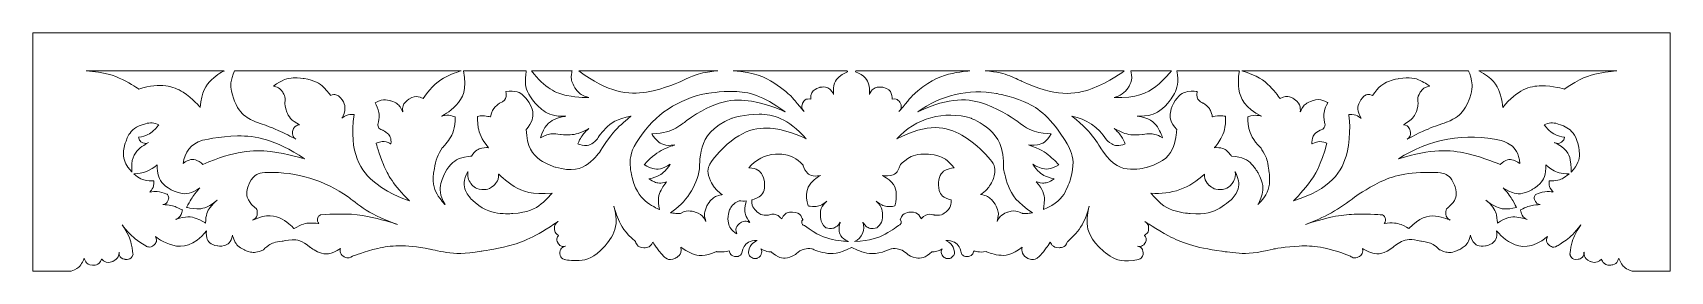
# Model space of a CAD drawing. Header units: millimetres. Extents: x 5741 to 5941, y 4776 to 4945.
# Drawn here: x 5741.4 to 5941.4, y 4775.6 to 4804.7 of the extents above.
import ezdxf

# ---------------------------------------------------------------- set-up
doc = ezdxf.new("R2010")
doc.units = ezdxf.units.MM
doc.header["$MEASUREMENT"] = 0
doc.layers.add('SITARA ALL', color=18, linetype='Continuous', true_color=0x000000)

msp = doc.modelspace()

# ---------------------------------------------------------------- linework, layer by layer
at = {"layer": 'SITARA ALL', "color": 1, "lineweight": 9, "true_color": 0xff0000}
for points, knots in [([(5941.42, 4800.06), (5941.42, 4800.06), (5941.42, 4804.72), (5941.42, 4804.72), (5941.42, 4804.72), (5941.42, 4804.72), (5940.25, 4804.72), (5939.09, 4804.72), (5936.77, 4804.72), (5936.77, 4804.72), (5936.77, 4804.72), (5936.77, 4804.72), (5912.93, 4804.72), (5889.09, 4804.72), (5841.42, 4804.72), (5841.42, 4804.72), (5841.42, 4804.72), (5841.42, 4804.72), (5817.58, 4804.72), (5793.74, 4804.72), (5746.06, 4804.72), (5746.06, 4804.72), (5746.06, 4804.72), (5746.06, 4804.72), (5744.9, 4804.72), (5743.74, 4804.72), (5741.42, 4804.72), (5741.42, 4804.72), (5741.42, 4804.72), (5741.42, 4804.72), (5741.42, 4803.56), (5741.42, 4802.39), (5741.42, 4800.06), (5741.42, 4800.06), (5741.42, 4800.06), (5741.42, 4800.06), (5741.42, 4793.94), (5741.42, 4787.81), (5741.42, 4775.56), (5741.42, 4775.56), (5741.42, 4775.56), (5741.42, 4775.56), (5742.58, 4775.56), (5743.74, 4775.56), (5746.06, 4775.56), (5746.06, 4775.56), (5746.06, 4775.56), (5746.44, 4775.68), (5746.79, 4775.9), (5747.13, 4776.11), (5747.43, 4776.41), (5747.7, 4777.17), (5747.7, 4777.17), (5747.75, 4776.93), (5747.88, 4776.72), (5748.02, 4776.51), (5748.22, 4776.33), (5748.72, 4776.31), (5748.72, 4776.31), (5748.97, 4776.29), (5749.2, 4776.36), (5749.44, 4776.43), (5749.67, 4776.58), (5749.83, 4777.05), (5749.83, 4777.05), (5750, 4776.87), (5750.22, 4776.75), (5750.44, 4776.63), (5750.71, 4776.57), (5751.18, 4776.76), (5751.18, 4776.76), (5751.41, 4776.86), (5751.61, 4777.02), (5751.8, 4777.18), (5751.95, 4777.41), (5751.95, 4777.91), (5751.95, 4777.91), (5751.94, 4777.69), (5752.02, 4777.49), (5752.09, 4777.28), (5752.25, 4777.09), (5752.68, 4777.02), (5752.68, 4777.02), (5752.9, 4776.98), (5753.12, 4777.03), (5753.33, 4777.08), (5753.54, 4777.21), (5753.67, 4777.63), (5753.67, 4777.63), (5753.59, 4778.28), (5753.44, 4778.91), (5753.29, 4779.55), (5753.06, 4780.17), (5752.33, 4781.24), (5752.33, 4781.24), (5752.72, 4780.72), (5753.17, 4780.24), (5753.61, 4779.77), (5754.1, 4779.33), (5755.22, 4778.66), (5755.22, 4778.66), (5755.38, 4778.56), (5755.57, 4778.53), (5755.76, 4778.49), (5755.96, 4778.51), (5756.24, 4778.78), (5756.24, 4778.78), (5756.38, 4778.91), (5756.46, 4779.08), (5756.54, 4779.25), (5756.58, 4779.46), (5756.39, 4779.79), (5756.39, 4779.79), (5757.35, 4779.04), (5758.53, 4778.74), (5759.7, 4778.43), (5761.09, 4778.59), (5762.63, 4780.49), (5762.63, 4780.49), (5762.56, 4780.05), (5762.68, 4779.63), (5762.79, 4779.21), (5763.09, 4778.81), (5763.96, 4778.66), (5763.96, 4778.66), (5764.39, 4778.59), (5764.81, 4778.7), (5765.24, 4778.8), (5765.65, 4779.09), (5765.81, 4779.96), (5765.81, 4779.96), (5765.9, 4779.56), (5766.08, 4779.2), (5766.27, 4778.84), (5766.53, 4778.51), (5767.27, 4778.16), (5767.27, 4778.16), (5767.63, 4777.99), (5768.03, 4777.91), (5768.42, 4777.82), (5768.85, 4777.83), (5769.58, 4778.19), (5769.58, 4778.19), (5769.89, 4778.49), (5770.25, 4778.74), (5770.6, 4778.98), (5771.01, 4779.16), (5771.88, 4779.23), (5771.88, 4779.23), (5772.47, 4779.4), (5773.08, 4779.42), (5773.69, 4779.44), (5774.32, 4779.31), (5775.26, 4778.52), (5775.26, 4778.52), (5775.79, 4778.08), (5776.44, 4777.84), (5777.09, 4777.6), (5777.85, 4777.56), (5779, 4778.33), (5779, 4778.33), (5778.96, 4778.14), (5778.98, 4777.95), (5779, 4777.75), (5779.08, 4777.56), (5779.41, 4777.35), (5779.41, 4777.35), (5779.58, 4777.25), (5779.77, 4777.2), (5779.96, 4777.16), (5780.17, 4777.17), (5780.48, 4777.41), (5780.48, 4777.41), (5781.98, 4777.99), (5783.55, 4778.35), (5785.12, 4778.72), (5786.75, 4778.87), (5789.91, 4778.27), (5789.91, 4778.27), (5790.94, 4778.01), (5791.98, 4777.86), (5793.03, 4777.7), (5794.09, 4777.66), (5796.18, 4778.01), (5796.18, 4778.01), (5797.87, 4778.24), (5799.52, 4778.66), (5801.17, 4779.09), (5802.79, 4779.71), (5805.59, 4781.66), (5805.59, 4781.66), (5805.45, 4781.57), (5805.33, 4781.44), (5805.21, 4781.31), (5805.12, 4781.14), (5805.13, 4780.79), (5805.13, 4780.79), (5805.13, 4780.62), (5805.18, 4780.45), (5805.23, 4780.28), (5805.33, 4780.12), (5805.64, 4779.95), (5805.64, 4779.95), (5805.53, 4779.82), (5805.46, 4779.65), (5805.4, 4779.48), (5805.39, 4779.29), (5805.58, 4778.99), (5805.58, 4778.99), (5805.67, 4778.84), (5805.81, 4778.73), (5805.95, 4778.62), (5806.12, 4778.54), (5806.47, 4778.62), (5806.47, 4778.62), (5806.28, 4778.58), (5806.12, 4778.48), (5805.96, 4778.39), (5805.82, 4778.22), (5805.8, 4777.84), (5805.8, 4777.84), (5805.79, 4777.65), (5805.84, 4777.47), (5805.9, 4777.29), (5806.02, 4777.11), (5806.38, 4776.99), (5806.38, 4776.99), (5807.27, 4776.81), (5808.17, 4776.87), (5809.07, 4776.93), (5809.99, 4777.23), (5811.22, 4778.56), (5811.22, 4778.56), (5811.83, 4779.23), (5812.25, 4780.03), (5812.67, 4780.83), (5812.89, 4781.77), (5812.39, 4783.51), (5812.39, 4783.51), (5812.6, 4782.68), (5812.94, 4781.88), (5813.28, 4781.09), (5813.73, 4780.33), (5815.02, 4779.18), (5815.02, 4779.18), (5815.1, 4778.96), (5815.24, 4778.78), (5815.39, 4778.59), (5815.59, 4778.44), (5816.06, 4778.43), (5816.06, 4778.43), (5816.29, 4778.43), (5816.52, 4778.49), (5816.74, 4778.56), (5816.96, 4778.69), (5817.14, 4779.12), (5817.14, 4779.12), (5817.33, 4778.82), (5817.54, 4778.52), (5817.75, 4778.23), (5817.97, 4777.94), (5818.45, 4777.4), (5818.45, 4777.4), (5818.64, 4777.21), (5818.89, 4777.08), (5819.13, 4776.96), (5819.43, 4776.91), (5819.92, 4777.16), (5819.92, 4777.16), (5820.17, 4777.29), (5820.36, 4777.49), (5820.55, 4777.69), (5820.68, 4777.96), (5820.58, 4778.5), (5820.58, 4778.5), (5821.2, 4778.02), (5821.93, 4777.72), (5822.66, 4777.43), (5823.5, 4777.32), (5824.94, 4777.96), (5824.94, 4777.96), (5825.2, 4777.93), (5825.46, 4777.92), (5825.71, 4777.91), (5825.98, 4777.92), (5826.48, 4778.04), (5826.48, 4778.04), (5826.51, 4777.88), (5826.59, 4777.73), (5826.67, 4777.58), (5826.79, 4777.45), (5827.12, 4777.38), (5827.12, 4777.38), (5827.29, 4777.34), (5827.45, 4777.35), (5827.62, 4777.37), (5827.79, 4777.43), (5827.99, 4777.71), (5827.99, 4777.71), (5828.06, 4778.18), (5828.31, 4778.59), (5828.55, 4779), (5828.96, 4779.34), (5829.91, 4779.34), (5829.91, 4779.34), (5829.63, 4779.2), (5829.38, 4778.99), (5829.13, 4778.78), (5828.93, 4778.51), (5828.83, 4777.88), (5828.83, 4777.88), (5828.83, 4777.76), (5828.87, 4777.64), (5828.9, 4777.52), (5828.96, 4777.41), (5829.16, 4777.27), (5829.16, 4777.27), (5829.26, 4777.2), (5829.37, 4777.15), (5829.48, 4777.1), (5829.61, 4777.08), (5829.84, 4777.14), (5829.84, 4777.14), (5829.96, 4777.17), (5830.07, 4777.23), (5830.17, 4777.29), (5830.27, 4777.37), (5830.37, 4777.59), (5830.37, 4777.59), (5830.42, 4777.71), (5830.44, 4777.83), (5830.46, 4777.95), (5830.46, 4778.07), (5830.35, 4778.29), (5830.35, 4778.29), (5830.54, 4778.18), (5830.74, 4778.1), (5830.95, 4778.01), (5831.16, 4777.95), (5831.61, 4777.93), (5831.61, 4777.93), (5832, 4777.55), (5832.49, 4777.33), (5832.98, 4777.1), (5833.57, 4777.03), (5834.51, 4777.57), (5834.51, 4777.57), (5834.79, 4777.84), (5835.11, 4778.04), (5835.44, 4778.25), (5835.82, 4778.38), (5836.58, 4778.31), (5836.58, 4778.31), (5837.35, 4777.96), (5838.19, 4777.8), (5839.02, 4777.64), (5839.91, 4777.67), (5841.42, 4778.47), (5841.42, 4778.47), (5842.17, 4778.07), (5842.99, 4777.86), (5843.81, 4777.64), (5844.7, 4777.61), (5846.25, 4778.31), (5846.25, 4778.31), (5846.63, 4778.35), (5847.01, 4778.3), (5847.39, 4778.25), (5847.77, 4778.11), (5848.32, 4777.57), (5848.32, 4777.57), (5848.79, 4777.3), (5849.32, 4777.2), (5849.85, 4777.1), (5850.44, 4777.17), (5851.22, 4777.93), (5851.22, 4777.93), (5851.45, 4777.94), (5851.66, 4777.98), (5851.88, 4778.01), (5852.1, 4778.08), (5852.49, 4778.29), (5852.49, 4778.29), (5852.43, 4778.18), (5852.4, 4778.06), (5852.37, 4777.95), (5852.36, 4777.82), (5852.46, 4777.59), (5852.46, 4777.59), (5852.51, 4777.48), (5852.58, 4777.39), (5852.66, 4777.29), (5852.75, 4777.21), (5852.99, 4777.14), (5852.99, 4777.14), (5853.11, 4777.11), (5853.23, 4777.11), (5853.35, 4777.1), (5853.48, 4777.12), (5853.67, 4777.27), (5853.67, 4777.27), (5853.77, 4777.34), (5853.85, 4777.43), (5853.93, 4777.52), (5853.99, 4777.63), (5854, 4777.88), (5854, 4777.88), (5853.95, 4778.19), (5853.82, 4778.49), (5853.7, 4778.78), (5853.49, 4779.06), (5852.92, 4779.34), (5852.92, 4779.34), (5853.39, 4779.34), (5853.84, 4779.17), (5854.28, 4779), (5854.69, 4778.65), (5854.84, 4777.71), (5854.84, 4777.71), (5854.94, 4777.57), (5855.07, 4777.47), (5855.21, 4777.37), (5855.38, 4777.3), (5855.71, 4777.38), (5855.71, 4777.38), (5855.87, 4777.41), (5856.02, 4777.5), (5856.16, 4777.58), (5856.29, 4777.71), (5856.35, 4778.04), (5856.35, 4778.04), (5856.6, 4777.98), (5856.86, 4777.94), (5857.12, 4777.91), (5857.38, 4777.89), (5857.89, 4777.96), (5857.89, 4777.96), (5858.61, 4777.64), (5859.39, 4777.54), (5860.17, 4777.43), (5861.01, 4777.53), (5862.25, 4778.5), (5862.25, 4778.5), (5862.2, 4778.23), (5862.24, 4777.96), (5862.28, 4777.69), (5862.41, 4777.42), (5862.91, 4777.16), (5862.91, 4777.16), (5863.15, 4777.04), (5863.42, 4777), (5863.7, 4776.96), (5864, 4777.01), (5864.38, 4777.4), (5864.38, 4777.4), (5864.62, 4777.67), (5864.85, 4777.95), (5865.08, 4778.23), (5865.3, 4778.52), (5865.69, 4779.12), (5865.69, 4779.12), (5865.78, 4778.91), (5865.94, 4778.73), (5866.09, 4778.56), (5866.3, 4778.42), (5866.77, 4778.43), (5866.77, 4778.43), (5867, 4778.44), (5867.23, 4778.52), (5867.45, 4778.59), (5867.65, 4778.74), (5867.81, 4779.18), (5867.81, 4779.18), (5868.45, 4779.76), (5869.01, 4780.42), (5869.56, 4781.09), (5870.01, 4781.84), (5870.44, 4783.51), (5870.44, 4783.51), (5870.19, 4782.64), (5870.18, 4781.74), (5870.16, 4780.83), (5870.38, 4779.9), (5871.61, 4778.56), (5871.61, 4778.56), (5872.23, 4777.9), (5872.99, 4777.42), (5873.76, 4776.93), (5874.67, 4776.64), (5876.45, 4776.99), (5876.45, 4776.99), (5876.63, 4777.05), (5876.78, 4777.17), (5876.93, 4777.29), (5877.05, 4777.46), (5877.03, 4777.84), (5877.03, 4777.84), (5877.02, 4778.03), (5876.95, 4778.21), (5876.87, 4778.39), (5876.74, 4778.55), (5876.36, 4778.62), (5876.36, 4778.62), (5876.53, 4778.58), (5876.71, 4778.6), (5876.89, 4778.62), (5877.06, 4778.69), (5877.25, 4778.99), (5877.25, 4778.99), (5877.35, 4779.14), (5877.39, 4779.31), (5877.43, 4779.49), (5877.42, 4779.68), (5877.19, 4779.95), (5877.19, 4779.95), (5877.35, 4780.04), (5877.47, 4780.16), (5877.6, 4780.28), (5877.69, 4780.44), (5877.7, 4780.79), (5877.7, 4780.79), (5877.71, 4780.97), (5877.67, 4781.14), (5877.62, 4781.31), (5877.53, 4781.47), (5877.24, 4781.66), (5877.24, 4781.66), (5878.64, 4780.69), (5880.15, 4779.89), (5881.66, 4779.09), (5883.27, 4778.46), (5886.66, 4778.01), (5886.66, 4778.01), (5887.7, 4777.84), (5888.75, 4777.77), (5889.8, 4777.7), (5890.87, 4777.75), (5892.92, 4778.27), (5892.92, 4778.27), (5894.5, 4778.57), (5896.11, 4778.64), (5897.71, 4778.72), (5899.35, 4778.57), (5902.35, 4777.41), (5902.35, 4777.41), (5902.51, 4777.29), (5902.69, 4777.22), (5902.87, 4777.16), (5903.08, 4777.14), (5903.42, 4777.35), (5903.42, 4777.35), (5903.58, 4777.45), (5903.71, 4777.6), (5903.83, 4777.75), (5903.91, 4777.95), (5903.83, 4778.33), (5903.83, 4778.33), (5904.41, 4777.95), (5905.07, 4777.78), (5905.74, 4777.6), (5906.5, 4777.64), (5907.57, 4778.52), (5907.57, 4778.52), (5908.04, 4778.91), (5908.59, 4779.18), (5909.14, 4779.44), (5909.78, 4779.57), (5910.95, 4779.23), (5910.95, 4779.23), (5911.38, 4779.2), (5911.8, 4779.09), (5912.23, 4778.98), (5912.63, 4778.8), (5913.25, 4778.19), (5913.25, 4778.19), (5913.62, 4778.01), (5914.01, 4777.91), (5914.41, 4777.82), (5914.83, 4777.82), (5915.56, 4778.16), (5915.56, 4778.16), (5915.93, 4778.34), (5916.25, 4778.59), (5916.57, 4778.84), (5916.83, 4779.17), (5917.02, 4779.96), (5917.02, 4779.96), (5917.1, 4779.52), (5917.35, 4779.16), (5917.6, 4778.8), (5918.01, 4778.51), (5918.87, 4778.66), (5918.87, 4778.66), (5919.31, 4778.73), (5919.67, 4778.97), (5920.04, 4779.21), (5920.33, 4779.62), (5920.2, 4780.49), (5920.2, 4780.49), (5920.97, 4779.54), (5922.05, 4778.99), (5923.13, 4778.43), (5924.52, 4778.28), (5926.44, 4779.79), (5926.44, 4779.79), (5926.35, 4779.63), (5926.32, 4779.44), (5926.29, 4779.25), (5926.32, 4779.04), (5926.59, 4778.78), (5926.59, 4778.78), (5926.73, 4778.65), (5926.9, 4778.57), (5927.08, 4778.49), (5927.28, 4778.46), (5927.61, 4778.66), (5927.61, 4778.66), (5928.17, 4778.99), (5928.7, 4779.38), (5929.22, 4779.77), (5929.71, 4780.2), (5930.5, 4781.24), (5930.5, 4781.24), (5930.13, 4780.71), (5929.84, 4780.13), (5929.54, 4779.55), (5929.31, 4778.93), (5929.16, 4777.63), (5929.16, 4777.63), (5929.23, 4777.42), (5929.36, 4777.25), (5929.5, 4777.08), (5929.71, 4776.95), (5930.15, 4777.02), (5930.15, 4777.02), (5930.36, 4777.05), (5930.55, 4777.17), (5930.74, 4777.28), (5930.9, 4777.47), (5930.88, 4777.91), (5930.88, 4777.91), (5930.88, 4777.66), (5930.96, 4777.42), (5931.03, 4777.18), (5931.18, 4776.95), (5931.65, 4776.76), (5931.65, 4776.76), (5931.89, 4776.67), (5932.14, 4776.65), (5932.39, 4776.63), (5932.66, 4776.69), (5933, 4777.05), (5933, 4777.05), (5933.08, 4776.82), (5933.24, 4776.63), (5933.39, 4776.43), (5933.62, 4776.28), (5934.11, 4776.31), (5934.11, 4776.31), (5934.36, 4776.32), (5934.59, 4776.41), (5934.81, 4776.51), (5935.02, 4776.69), (5935.13, 4777.17), (5935.13, 4777.17), (5935.26, 4776.79), (5935.48, 4776.45), (5935.7, 4776.11), (5936, 4775.81), (5936.77, 4775.56), (5936.77, 4775.56), (5936.77, 4775.56), (5937.93, 4775.56), (5939.09, 4775.56), (5941.42, 4775.56), (5941.42, 4775.56), (5941.42, 4775.56), (5941.42, 4775.56), (5941.42, 4781.68), (5941.42, 4787.81), (5941.42, 4800.06), (5941.42, 4800.06)], [0, 0, 0, 0, 0.004405, 0.004405, 0.004405, 0.008811, 0.008811, 0.008811, 0.013216, 0.013216, 0.013216, 0.017621, 0.017621, 0.017621, 0.022026, 0.022026, 0.022026, 0.026432, 0.026432, 0.026432, 0.030837, 0.030837, 0.030837, 0.035242, 0.035242, 0.035242, 0.039648, 0.039648, 0.039648, 0.044053, 0.044053, 0.044053, 0.048458, 0.048458, 0.048458, 0.052863, 0.052863, 0.052863, 0.057269, 0.057269, 0.057269, 0.061674, 0.061674, 0.061674, 0.066079, 0.066079, 0.066079, 0.070485, 0.070485, 0.070485, 0.07489, 0.07489, 0.07489, 0.079295, 0.079295, 0.079295, 0.0837, 0.0837, 0.0837, 0.088106, 0.088106, 0.088106, 0.092511, 0.092511, 0.092511, 0.096916, 0.096916, 0.096916, 0.101322, 0.101322, 0.101322, 0.105727, 0.105727, 0.105727, 0.110132, 0.110132, 0.110132, 0.114537, 0.114537, 0.114537, 0.118943, 0.118943, 0.118943, 0.123348, 0.123348, 0.123348, 0.127753, 0.127753, 0.127753, 0.132159, 0.132159, 0.132159, 0.136564, 0.136564, 0.136564, 0.140969, 0.140969, 0.140969, 0.145374, 0.145374, 0.145374, 0.14978, 0.14978, 0.14978, 0.154185, 0.154185, 0.154185, 0.15859, 0.15859, 0.15859, 0.162996, 0.162996, 0.162996, 0.167401, 0.167401, 0.167401, 0.171806, 0.171806, 0.171806, 0.176211, 0.176211, 0.176211, 0.180617, 0.180617, 0.180617, 0.185022, 0.185022, 0.185022, 0.189427, 0.189427, 0.189427, 0.193833, 0.193833, 0.193833, 0.198238, 0.198238, 0.198238, 0.202643, 0.202643, 0.202643, 0.207048, 0.207048, 0.207048, 0.211454, 0.211454, 0.211454, 0.215859, 0.215859, 0.215859, 0.220264, 0.220264, 0.220264, 0.22467, 0.22467, 0.22467, 0.229075, 0.229075, 0.229075, 0.23348, 0.23348, 0.23348, 0.237885, 0.237885, 0.237885, 0.242291, 0.242291, 0.242291, 0.246696, 0.246696, 0.246696, 0.251101, 0.251101, 0.251101, 0.255507, 0.255507, 0.255507, 0.259912, 0.259912, 0.259912, 0.264317, 0.264317, 0.264317, 0.268722, 0.268722, 0.268722, 0.273128, 0.273128, 0.273128, 0.277533, 0.277533, 0.277533, 0.281938, 0.281938, 0.281938, 0.286344, 0.286344, 0.286344, 0.290749, 0.290749, 0.290749, 0.295154, 0.295154, 0.295154, 0.299559, 0.299559, 0.299559, 0.303965, 0.303965, 0.303965, 0.30837, 0.30837, 0.30837, 0.312775, 0.312775, 0.312775, 0.317181, 0.317181, 0.317181, 0.321586, 0.321586, 0.321586, 0.325991, 0.325991, 0.325991, 0.330396, 0.330396, 0.330396, 0.334802, 0.334802, 0.334802, 0.339207, 0.339207, 0.339207, 0.343612, 0.343612, 0.343612, 0.348018, 0.348018, 0.348018, 0.352423, 0.352423, 0.352423, 0.356828, 0.356828, 0.356828, 0.361233, 0.361233, 0.361233, 0.365639, 0.365639, 0.365639, 0.370044, 0.370044, 0.370044, 0.374449, 0.374449, 0.374449, 0.378855, 0.378855, 0.378855, 0.38326, 0.38326, 0.38326, 0.387665, 0.387665, 0.387665, 0.39207, 0.39207, 0.39207, 0.396476, 0.396476, 0.396476, 0.400881, 0.400881, 0.400881, 0.405286, 0.405286, 0.405286, 0.409692, 0.409692, 0.409692, 0.414097, 0.414097, 0.414097, 0.418502, 0.418502, 0.418502, 0.422907, 0.422907, 0.422907, 0.427313, 0.427313, 0.427313, 0.431718, 0.431718, 0.431718, 0.436123, 0.436123, 0.436123, 0.440529, 0.440529, 0.440529, 0.444934, 0.444934, 0.444934, 0.449339, 0.449339, 0.449339, 0.453744, 0.453744, 0.453744, 0.45815, 0.45815, 0.45815, 0.462555, 0.462555, 0.462555, 0.46696, 0.46696, 0.46696, 0.471366, 0.471366, 0.471366, 0.475771, 0.475771, 0.475771, 0.480176, 0.480176, 0.480176, 0.484581, 0.484581, 0.484581, 0.488987, 0.488987, 0.488987, 0.493392, 0.493392, 0.493392, 0.497797, 0.497797, 0.497797, 0.502203, 0.502203, 0.502203, 0.506608, 0.506608, 0.506608, 0.511013, 0.511013, 0.511013, 0.515419, 0.515419, 0.515419, 0.519824, 0.519824, 0.519824, 0.524229, 0.524229, 0.524229, 0.528634, 0.528634, 0.528634, 0.53304, 0.53304, 0.53304, 0.537445, 0.537445, 0.537445, 0.54185, 0.54185, 0.54185, 0.546256, 0.546256, 0.546256, 0.550661, 0.550661, 0.550661, 0.555066, 0.555066, 0.555066, 0.559471, 0.559471, 0.559471, 0.563877, 0.563877, 0.563877, 0.568282, 0.568282, 0.568282, 0.572687, 0.572687, 0.572687, 0.577093, 0.577093, 0.577093, 0.581498, 0.581498, 0.581498, 0.585903, 0.585903, 0.585903, 0.590308, 0.590308, 0.590308, 0.594714, 0.594714, 0.594714, 0.599119, 0.599119, 0.599119, 0.603524, 0.603524, 0.603524, 0.60793, 0.60793, 0.60793, 0.612335, 0.612335, 0.612335, 0.61674, 0.61674, 0.61674, 0.621145, 0.621145, 0.621145, 0.625551, 0.625551, 0.625551, 0.629956, 0.629956, 0.629956, 0.634361, 0.634361, 0.634361, 0.638767, 0.638767, 0.638767, 0.643172, 0.643172, 0.643172, 0.647577, 0.647577, 0.647577, 0.651982, 0.651982, 0.651982, 0.656388, 0.656388, 0.656388, 0.660793, 0.660793, 0.660793, 0.665198, 0.665198, 0.665198, 0.669604, 0.669604, 0.669604, 0.674009, 0.674009, 0.674009, 0.678414, 0.678414, 0.678414, 0.682819, 0.682819, 0.682819, 0.687225, 0.687225, 0.687225, 0.69163, 0.69163, 0.69163, 0.696035, 0.696035, 0.696035, 0.700441, 0.700441, 0.700441, 0.704846, 0.704846, 0.704846, 0.709251, 0.709251, 0.709251, 0.713656, 0.713656, 0.713656, 0.718062, 0.718062, 0.718062, 0.722467, 0.722467, 0.722467, 0.726872, 0.726872, 0.726872, 0.731278, 0.731278, 0.731278, 0.735683, 0.735683, 0.735683, 0.740088, 0.740088, 0.740088, 0.744493, 0.744493, 0.744493, 0.748899, 0.748899, 0.748899, 0.753304, 0.753304, 0.753304, 0.757709, 0.757709, 0.757709, 0.762115, 0.762115, 0.762115, 0.76652, 0.76652, 0.76652, 0.770925, 0.770925, 0.770925, 0.77533, 0.77533, 0.77533, 0.779736, 0.779736, 0.779736, 0.784141, 0.784141, 0.784141, 0.788546, 0.788546, 0.788546, 0.792952, 0.792952, 0.792952, 0.797357, 0.797357, 0.797357, 0.801762, 0.801762, 0.801762, 0.806167, 0.806167, 0.806167, 0.810573, 0.810573, 0.810573, 0.814978, 0.814978, 0.814978, 0.819383, 0.819383, 0.819383, 0.823789, 0.823789, 0.823789, 0.828194, 0.828194, 0.828194, 0.832599, 0.832599, 0.832599, 0.837004, 0.837004, 0.837004, 0.84141, 0.84141, 0.84141, 0.845815, 0.845815, 0.845815, 0.85022, 0.85022, 0.85022, 0.854626, 0.854626, 0.854626, 0.859031, 0.859031, 0.859031, 0.863436, 0.863436, 0.863436, 0.867841, 0.867841, 0.867841, 0.872247, 0.872247, 0.872247, 0.876652, 0.876652, 0.876652, 0.881057, 0.881057, 0.881057, 0.885463, 0.885463, 0.885463, 0.889868, 0.889868, 0.889868, 0.894273, 0.894273, 0.894273, 0.898678, 0.898678, 0.898678, 0.903084, 0.903084, 0.903084, 0.907489, 0.907489, 0.907489, 0.911894, 0.911894, 0.911894, 0.9163, 0.9163, 0.9163, 0.920705, 0.920705, 0.920705, 0.92511, 0.92511, 0.92511, 0.929515, 0.929515, 0.929515, 0.933921, 0.933921, 0.933921, 0.938326, 0.938326, 0.938326, 0.942731, 0.942731, 0.942731, 0.947137, 0.947137, 0.947137, 0.951542, 0.951542, 0.951542, 0.955947, 0.955947, 0.955947, 0.960352, 0.960352, 0.960352, 0.964758, 0.964758, 0.964758, 0.969163, 0.969163, 0.969163, 0.973568, 0.973568, 0.973568, 0.977974, 0.977974, 0.977974, 0.982379, 0.982379, 0.982379, 0.986784, 0.986784, 0.986784, 0.991189, 0.991189, 0.991189, 0.995595, 0.995595, 0.995595, 1, 1, 1, 1]), ([(5747.92, 4800.06), (5747.92, 4800.06), (5764.78, 4800.06), (5764.78, 4800.06), (5764.78, 4800.06), (5763.94, 4799.62), (5763.25, 4798.98), (5762.56, 4798.34), (5762.01, 4797.49), (5761.88, 4795.6), (5761.88, 4795.6), (5760.96, 4796.69), (5759.77, 4797.45), (5758.58, 4798.22), (5757.11, 4798.66), (5754.38, 4797.84), (5754.38, 4797.84), (5753.42, 4798.49), (5752.38, 4799), (5751.35, 4799.51), (5750.23, 4799.9), (5747.92, 4800.06)], [0, 0, 0, 0, 0.142857, 0.142857, 0.142857, 0.285714, 0.285714, 0.285714, 0.428571, 0.428571, 0.428571, 0.571429, 0.571429, 0.571429, 0.714286, 0.714286, 0.714286, 0.857143, 0.857143, 0.857143, 1, 1, 1, 1]), ([(5766.05, 4800.06), (5766.05, 4800.06), (5793.74, 4800.06), (5793.74, 4800.06), (5793.74, 4800.06), (5792.79, 4799.78), (5791.91, 4799.34), (5791.02, 4798.9), (5790.2, 4798.3), (5789.08, 4796.68), (5789.08, 4796.68), (5788.8, 4796.83), (5788.5, 4796.89), (5788.2, 4796.96), (5787.87, 4796.95), (5787.35, 4796.61), (5787.35, 4796.61), (5787.09, 4796.44), (5786.89, 4796.2), (5786.69, 4795.97), (5786.54, 4795.67), (5786.6, 4795.05), (5786.6, 4795.05), (5786.47, 4795.37), (5786.28, 4795.65), (5786.08, 4795.94), (5785.82, 4796.18), (5785.17, 4796.39), (5785.17, 4796.39), (5784.85, 4796.5), (5784.51, 4796.53), (5784.17, 4796.56), (5783.81, 4796.52), (5783.24, 4796.16), (5783.24, 4796.16), (5783.46, 4795.75), (5783.6, 4795.31), (5783.74, 4794.88), (5783.8, 4794.4), (5783.57, 4793.51), (5783.57, 4793.51), (5783.58, 4793.34), (5783.64, 4793.18), (5783.71, 4793.03), (5783.83, 4792.88), (5784.16, 4792.8), (5784.16, 4792.8), (5784.49, 4792.66), (5784.76, 4792.42), (5785.03, 4792.18), (5785.23, 4791.84), (5785.17, 4791.12), (5785.17, 4791.12), (5784.89, 4791.28), (5784.59, 4791.37), (5784.28, 4791.46), (5783.94, 4791.47), (5783.36, 4791.22), (5783.36, 4791.22), (5783.71, 4789.88), (5784.24, 4788.61), (5784.77, 4787.34), (5785.47, 4786.12), (5787.43, 4784.18), (5787.43, 4784.18), (5785.15, 4784.85), (5783.3, 4786.32), (5781.44, 4787.78), (5780, 4790.02), (5780.67, 4794.72), (5780.67, 4794.72), (5780.4, 4794.74), (5780.13, 4794.71), (5779.86, 4794.68), (5779.6, 4794.6), (5779.18, 4794.26), (5779.18, 4794.26), (5779.44, 4794.71), (5779.52, 4795.22), (5779.61, 4795.73), (5779.52, 4796.3), (5778.77, 4797.01), (5778.77, 4797.01), (5778.62, 4797.1), (5778.45, 4797.15), (5778.28, 4797.2), (5778.1, 4797.21), (5777.79, 4797.05), (5777.79, 4797.05), (5777.41, 4797.6), (5776.93, 4798.06), (5776.45, 4798.52), (5775.87, 4798.9), (5774.55, 4799.12), (5774.55, 4799.12), (5773.89, 4799.23), (5773.22, 4799.2), (5772.55, 4799.17), (5771.88, 4799), (5770.81, 4798.2), (5770.81, 4798.2), (5771.04, 4798.15), (5771.26, 4798.06), (5771.47, 4797.97), (5771.68, 4797.84), (5771.94, 4797.46), (5771.94, 4797.46), (5772.07, 4797.26), (5772.16, 4797.05), (5772.25, 4796.83), (5772.29, 4796.59), (5772.2, 4796.14), (5772.2, 4796.14), (5772.25, 4795.57), (5772.45, 4795.03), (5772.64, 4794.49), (5772.98, 4793.99), (5774.01, 4793.47), (5774.01, 4793.47), (5773.81, 4793.44), (5773.63, 4793.36), (5773.45, 4793.28), (5773.28, 4793.14), (5773.18, 4792.75), (5773.18, 4792.75), (5773.13, 4792.56), (5773.14, 4792.36), (5773.15, 4792.16), (5773.22, 4791.96), (5773.54, 4791.72), (5773.54, 4791.72), (5772.77, 4792.13), (5771.98, 4792.51), (5771.19, 4792.88), (5770.39, 4793.23), (5768.73, 4793.79), (5768.73, 4793.79), (5768.13, 4794.02), (5767.59, 4794.37), (5767.05, 4794.71), (5766.56, 4795.18), (5766.06, 4796.36), (5766.06, 4796.36), (5765.81, 4796.95), (5765.68, 4797.58), (5765.55, 4798.21), (5765.55, 4798.88), (5766.05, 4800.06)], [0, 0, 0, 0, 0.020408, 0.020408, 0.020408, 0.040816, 0.040816, 0.040816, 0.061224, 0.061224, 0.061224, 0.081633, 0.081633, 0.081633, 0.102041, 0.102041, 0.102041, 0.122449, 0.122449, 0.122449, 0.142857, 0.142857, 0.142857, 0.163265, 0.163265, 0.163265, 0.183673, 0.183673, 0.183673, 0.204082, 0.204082, 0.204082, 0.22449, 0.22449, 0.22449, 0.244898, 0.244898, 0.244898, 0.265306, 0.265306, 0.265306, 0.285714, 0.285714, 0.285714, 0.306122, 0.306122, 0.306122, 0.326531, 0.326531, 0.326531, 0.346939, 0.346939, 0.346939, 0.367347, 0.367347, 0.367347, 0.387755, 0.387755, 0.387755, 0.408163, 0.408163, 0.408163, 0.428571, 0.428571, 0.428571, 0.44898, 0.44898, 0.44898, 0.469388, 0.469388, 0.469388, 0.489796, 0.489796, 0.489796, 0.510204, 0.510204, 0.510204, 0.530612, 0.530612, 0.530612, 0.55102, 0.55102, 0.55102, 0.571429, 0.571429, 0.571429, 0.591837, 0.591837, 0.591837, 0.612245, 0.612245, 0.612245, 0.632653, 0.632653, 0.632653, 0.653061, 0.653061, 0.653061, 0.673469, 0.673469, 0.673469, 0.693878, 0.693878, 0.693878, 0.714286, 0.714286, 0.714286, 0.734694, 0.734694, 0.734694, 0.755102, 0.755102, 0.755102, 0.77551, 0.77551, 0.77551, 0.795918, 0.795918, 0.795918, 0.816327, 0.816327, 0.816327, 0.836735, 0.836735, 0.836735, 0.857143, 0.857143, 0.857143, 0.877551, 0.877551, 0.877551, 0.897959, 0.897959, 0.897959, 0.918367, 0.918367, 0.918367, 0.938776, 0.938776, 0.938776, 0.959184, 0.959184, 0.959184, 0.979592, 0.979592, 0.979592, 1, 1, 1, 1]), ([(5790.48, 4788.12), (5790.58, 4789.04), (5790.91, 4789.91), (5791.44, 4790.66), (5791.44, 4790.66), (5791.94, 4791.16), (5792.33, 4791.75), (5792.72, 4792.34), (5793.01, 4793.01), (5793.01, 4794.43), (5793.01, 4794.43), (5792.74, 4794.53), (5792.46, 4794.59), (5792.18, 4794.65), (5791.88, 4794.66), (5791.33, 4794.51), (5791.33, 4794.51), (5792.35, 4795.03), (5793.14, 4795.86), (5793.92, 4796.68), (5794.48, 4797.81), (5794.04, 4800.06), (5794.04, 4800.06), (5794.04, 4800.06), (5795.95, 4800.06), (5797.86, 4800.06), (5801.68, 4800.06), (5801.68, 4800.06), (5801.68, 4800.06), (5801.55, 4799.36), (5801.59, 4798.65), (5801.63, 4797.93), (5801.83, 4797.21), (5802.77, 4796.13), (5802.77, 4796.13), (5803.24, 4795.59), (5803.82, 4795.18), (5804.4, 4794.76), (5805.09, 4794.46), (5806.52, 4794.52), (5806.52, 4794.52), (5805.79, 4794.43), (5805.12, 4794.12), (5804.46, 4793.82), (5803.85, 4793.3), (5803.44, 4791.89), (5803.44, 4791.89), (5803.81, 4792.1), (5804.2, 4792.24), (5804.6, 4792.37), (5805.03, 4792.44), (5805.86, 4792.27), (5805.86, 4792.27), (5806.47, 4792.21), (5807.07, 4792.24), (5807.68, 4792.28), (5808.29, 4792.41), (5809.34, 4793.02), (5809.34, 4793.02), (5809.05, 4792.76), (5808.79, 4792.47), (5808.53, 4792.18), (5808.3, 4791.86), (5807.99, 4791.14), (5807.99, 4791.14), (5808.39, 4790.98), (5808.82, 4790.94), (5809.25, 4790.91), (5809.71, 4791.01), (5810.29, 4791.64), (5810.29, 4791.64), (5810.76, 4792.4), (5811.38, 4793.03), (5812, 4793.67), (5812.76, 4794.2), (5814.51, 4794.53), (5814.51, 4794.53), (5813.75, 4793.94), (5813.05, 4793.28), (5812.36, 4792.61), (5811.72, 4791.89), (5810.73, 4790.23), (5810.73, 4790.23), (5810.12, 4789.35), (5809.27, 4788.71), (5808.41, 4788.08), (5807.3, 4787.68), (5805.25, 4788.29), (5805.25, 4788.29), (5804.22, 4788.59), (5803.35, 4789.2), (5802.48, 4789.82), (5801.76, 4790.75), (5801.69, 4792.89), (5801.69, 4792.89), (5802.09, 4793.33), (5802.33, 4793.87), (5802.57, 4794.41), (5802.65, 4795.05), (5802.09, 4796.09), (5802.09, 4796.09), (5801.8, 4796.61), (5801.37, 4797.02), (5800.95, 4797.42), (5800.37, 4797.71), (5799.2, 4797.53), (5799.2, 4797.53), (5799.27, 4797.23), (5799.22, 4796.93), (5799.18, 4796.62), (5799.01, 4796.32), (5798.44, 4796.1), (5798.44, 4796.1), (5798.14, 4795.91), (5797.89, 4795.66), (5797.64, 4795.42), (5797.44, 4795.11), (5797.34, 4794.42), (5797.34, 4794.42), (5797.07, 4794.49), (5796.8, 4794.54), (5796.53, 4794.58), (5796.26, 4794.6), (5795.72, 4794.5), (5795.72, 4794.5), (5795.71, 4793.8), (5795.83, 4793.11), (5795.95, 4792.42), (5796.19, 4791.74), (5797.08, 4790.67), (5797.08, 4790.67), (5796.67, 4790.7), (5796.26, 4790.62), (5795.85, 4790.53), (5795.46, 4790.34), (5795.01, 4789.64), (5795.01, 4789.64), (5794.32, 4789.6), (5793.67, 4789.38), (5793.02, 4789.16), (5792.41, 4788.77), (5791.75, 4787.57), (5791.75, 4787.57), (5791.42, 4786.96), (5791.26, 4786.3), (5791.1, 4785.63), (5791.1, 4784.9), (5791.77, 4783.71), (5791.77, 4783.71), (5791.2, 4784.29), (5790.79, 4784.99), (5790.39, 4785.7), (5790.14, 4786.53), (5790.48, 4788.12)], [0, 0, 0, 0, 0.019608, 0.019608, 0.019608, 0.039216, 0.039216, 0.039216, 0.058824, 0.058824, 0.058824, 0.078431, 0.078431, 0.078431, 0.098039, 0.098039, 0.098039, 0.117647, 0.117647, 0.117647, 0.137255, 0.137255, 0.137255, 0.156863, 0.156863, 0.156863, 0.176471, 0.176471, 0.176471, 0.196078, 0.196078, 0.196078, 0.215686, 0.215686, 0.215686, 0.235294, 0.235294, 0.235294, 0.254902, 0.254902, 0.254902, 0.27451, 0.27451, 0.27451, 0.294118, 0.294118, 0.294118, 0.313725, 0.313725, 0.313725, 0.333333, 0.333333, 0.333333, 0.352941, 0.352941, 0.352941, 0.372549, 0.372549, 0.372549, 0.392157, 0.392157, 0.392157, 0.411765, 0.411765, 0.411765, 0.431373, 0.431373, 0.431373, 0.45098, 0.45098, 0.45098, 0.470588, 0.470588, 0.470588, 0.490196, 0.490196, 0.490196, 0.509804, 0.509804, 0.509804, 0.529412, 0.529412, 0.529412, 0.54902, 0.54902, 0.54902, 0.568627, 0.568627, 0.568627, 0.588235, 0.588235, 0.588235, 0.607843, 0.607843, 0.607843, 0.627451, 0.627451, 0.627451, 0.647059, 0.647059, 0.647059, 0.666667, 0.666667, 0.666667, 0.686275, 0.686275, 0.686275, 0.705882, 0.705882, 0.705882, 0.72549, 0.72549, 0.72549, 0.745098, 0.745098, 0.745098, 0.764706, 0.764706, 0.764706, 0.784314, 0.784314, 0.784314, 0.803922, 0.803922, 0.803922, 0.823529, 0.823529, 0.823529, 0.843137, 0.843137, 0.843137, 0.862745, 0.862745, 0.862745, 0.882353, 0.882353, 0.882353, 0.901961, 0.901961, 0.901961, 0.921569, 0.921569, 0.921569, 0.941176, 0.941176, 0.941176, 0.960784, 0.960784, 0.960784, 0.980392, 0.980392, 0.980392, 1, 1, 1, 1]), ([(5802.33, 4800.06), (5802.33, 4800.06), (5807.28, 4800.06), (5807.28, 4800.06), (5807.28, 4800.06), (5807.2, 4799.71), (5807.19, 4799.35), (5807.18, 4798.99), (5807.25, 4798.61), (5807.64, 4798), (5807.64, 4798), (5807.83, 4797.7), (5808.08, 4797.44), (5808.34, 4797.18), (5808.64, 4796.96), (5809.35, 4796.81), (5809.35, 4796.81), (5807.99, 4796.76), (5806.66, 4797.04), (5805.32, 4797.31), (5804.01, 4797.92), (5802.33, 4800.06)], [0, 0, 0, 0, 0.142857, 0.142857, 0.142857, 0.285714, 0.285714, 0.285714, 0.428571, 0.428571, 0.428571, 0.571429, 0.571429, 0.571429, 0.714286, 0.714286, 0.714286, 0.857143, 0.857143, 0.857143, 1, 1, 1, 1]), ([(5808.1, 4800.06), (5808.1, 4800.06), (5825.09, 4800.06), (5825.09, 4800.06), (5825.09, 4800.06), (5824.32, 4800), (5823.56, 4799.87), (5822.79, 4799.73), (5822.04, 4799.51), (5820.66, 4798.81), (5820.66, 4798.81), (5818.61, 4797.83), (5816.38, 4797.47), (5814.15, 4797.1), (5811.72, 4797.35), (5808.1, 4800.06)], [0, 0, 0, 0, 0.2, 0.2, 0.2, 0.4, 0.4, 0.4, 0.6, 0.6, 0.6, 0.8, 0.8, 0.8, 1, 1, 1, 1]), ([(5826.97, 4800.06), (5826.97, 4800.06), (5840.88, 4800.06), (5840.88, 4800.06), (5840.88, 4800.06), (5840.88, 4800.06), (5840.9, 4800.03), (5840.91, 4800), (5840.94, 4799.94), (5840.94, 4799.94), (5840.94, 4799.94), (5840.37, 4799.73), (5839.91, 4799.34), (5839.45, 4798.95), (5839.09, 4798.38), (5839.23, 4797.17), (5839.23, 4797.17), (5839.09, 4797.5), (5838.86, 4797.75), (5838.62, 4798), (5838.28, 4798.19), (5837.59, 4798.05), (5837.59, 4798.05), (5837.25, 4797.98), (5836.96, 4797.79), (5836.67, 4797.61), (5836.42, 4797.3), (5836.43, 4796.61), (5836.43, 4796.61), (5836.24, 4796.64), (5836.04, 4796.62), (5835.84, 4796.59), (5835.65, 4796.49), (5835.46, 4796.14), (5835.46, 4796.14), (5835.37, 4795.96), (5835.34, 4795.77), (5835.32, 4795.57), (5835.35, 4795.36), (5835.64, 4795.08), (5835.64, 4795.08), (5835.36, 4795.39), (5835.09, 4795.71), (5834.82, 4796.03), (5834.55, 4796.35), (5834.02, 4796.99), (5834.02, 4796.99), (5833.05, 4797.88), (5831.94, 4798.6), (5830.84, 4799.31), (5829.6, 4799.86), (5826.97, 4800.06)], [0, 0, 0, 0, 0.058824, 0.058824, 0.058824, 0.117647, 0.117647, 0.117647, 0.176471, 0.176471, 0.176471, 0.235294, 0.235294, 0.235294, 0.294118, 0.294118, 0.294118, 0.352941, 0.352941, 0.352941, 0.411765, 0.411765, 0.411765, 0.470588, 0.470588, 0.470588, 0.529412, 0.529412, 0.529412, 0.588235, 0.588235, 0.588235, 0.647059, 0.647059, 0.647059, 0.705882, 0.705882, 0.705882, 0.764706, 0.764706, 0.764706, 0.823529, 0.823529, 0.823529, 0.882353, 0.882353, 0.882353, 0.941176, 0.941176, 0.941176, 1, 1, 1, 1]), ([(5841.89, 4799.94), (5841.89, 4799.94), (5841.95, 4800.06), (5841.95, 4800.06), (5841.95, 4800.06), (5841.95, 4800.06), (5845.42, 4800.06), (5848.9, 4800.06), (5855.86, 4800.06), (5855.86, 4800.06), (5855.86, 4800.06), (5854.55, 4799.96), (5853.27, 4799.64), (5851.99, 4799.31), (5850.75, 4798.77), (5848.81, 4796.99), (5848.81, 4796.99), (5848.55, 4796.67), (5848.28, 4796.35), (5848.01, 4796.03), (5847.74, 4795.71), (5847.19, 4795.08), (5847.19, 4795.08), (5847.34, 4795.22), (5847.43, 4795.39), (5847.51, 4795.57), (5847.55, 4795.79), (5847.37, 4796.14), (5847.37, 4796.14), (5847.27, 4796.32), (5847.13, 4796.45), (5846.99, 4796.59), (5846.79, 4796.68), (5846.4, 4796.61), (5846.4, 4796.61), (5846.4, 4796.95), (5846.28, 4797.28), (5846.16, 4797.61), (5845.92, 4797.91), (5845.24, 4798.05), (5845.24, 4798.05), (5844.89, 4798.12), (5844.55, 4798.06), (5844.21, 4798), (5843.87, 4797.82), (5843.6, 4797.17), (5843.6, 4797.17), (5843.67, 4797.78), (5843.53, 4798.36), (5843.38, 4798.95), (5843.03, 4799.52), (5841.89, 4799.94)], [0, 0, 0, 0, 0.058824, 0.058824, 0.058824, 0.117647, 0.117647, 0.117647, 0.176471, 0.176471, 0.176471, 0.235294, 0.235294, 0.235294, 0.294118, 0.294118, 0.294118, 0.352941, 0.352941, 0.352941, 0.411765, 0.411765, 0.411765, 0.470588, 0.470588, 0.470588, 0.529412, 0.529412, 0.529412, 0.588235, 0.588235, 0.588235, 0.647059, 0.647059, 0.647059, 0.705882, 0.705882, 0.705882, 0.764706, 0.764706, 0.764706, 0.823529, 0.823529, 0.823529, 0.882353, 0.882353, 0.882353, 0.941176, 0.941176, 0.941176, 1, 1, 1, 1]), ([(5857.74, 4800.06), (5857.74, 4800.06), (5874.73, 4800.06), (5874.73, 4800.06), (5874.73, 4800.06), (5872.92, 4798.7), (5870.8, 4797.9), (5868.69, 4797.1), (5866.27, 4796.86), (5862.17, 4798.81), (5862.17, 4798.81), (5861.48, 4799.16), (5860.76, 4799.44), (5860.04, 4799.73), (5859.28, 4799.94), (5857.74, 4800.06)], [0, 0, 0, 0, 0.2, 0.2, 0.2, 0.4, 0.4, 0.4, 0.6, 0.6, 0.6, 0.8, 0.8, 0.8, 1, 1, 1, 1]), ([(5868.32, 4794.53), (5870.07, 4794.2), (5871.59, 4793.15), (5872.54, 4791.64), (5872.54, 4791.64), (5872.83, 4791.33), (5873.21, 4791.12), (5873.58, 4790.91), (5874.04, 4790.81), (5874.84, 4791.14), (5874.84, 4791.14), (5874.69, 4791.5), (5874.5, 4791.84), (5874.3, 4792.18), (5874.07, 4792.5), (5873.49, 4793.02), (5873.49, 4793.02), (5874.01, 4792.71), (5874.58, 4792.5), (5875.15, 4792.28), (5875.76, 4792.15), (5876.97, 4792.27), (5876.97, 4792.27), (5877.38, 4792.35), (5877.8, 4792.36), (5878.23, 4792.37), (5878.66, 4792.3), (5879.39, 4791.89), (5879.39, 4791.89), (5879.19, 4792.6), (5878.78, 4793.21), (5878.37, 4793.82), (5877.77, 4794.33), (5876.31, 4794.52), (5876.31, 4794.52), (5877.03, 4794.49), (5877.73, 4794.62), (5878.43, 4794.76), (5879.12, 4795.06), (5880.06, 4796.13), (5880.06, 4796.13), (5880.53, 4796.67), (5880.86, 4797.3), (5881.2, 4797.93), (5881.4, 4798.66), (5881.15, 4800.06), (5881.15, 4800.06), (5881.15, 4800.06), (5883.06, 4800.06), (5884.97, 4800.06), (5888.79, 4800.06), (5888.79, 4800.06), (5888.79, 4800.06), (5888.57, 4798.94), (5888.74, 4797.81), (5888.91, 4796.68), (5889.46, 4795.55), (5891.5, 4794.51), (5891.5, 4794.51), (5891.23, 4794.59), (5890.94, 4794.62), (5890.65, 4794.65), (5890.36, 4794.63), (5889.82, 4794.43), (5889.82, 4794.43), (5889.82, 4793.72), (5889.96, 4793.03), (5890.11, 4792.34), (5890.39, 4791.66), (5891.39, 4790.66), (5891.39, 4790.66), (5891.66, 4790.29), (5891.87, 4789.88), (5892.09, 4789.47), (5892.25, 4789.04), (5892.35, 4788.12), (5892.35, 4788.12), (5892.52, 4787.32), (5892.48, 4786.51), (5892.45, 4785.7), (5892.2, 4784.87), (5891.06, 4783.71), (5891.06, 4783.71), (5891.4, 4784.31), (5891.57, 4784.97), (5891.74, 4785.63), (5891.74, 4786.36), (5891.08, 4787.57), (5891.08, 4787.57), (5890.75, 4788.17), (5890.28, 4788.67), (5889.81, 4789.16), (5889.19, 4789.55), (5887.82, 4789.64), (5887.82, 4789.64), (5887.6, 4789.99), (5887.29, 4790.26), (5886.98, 4790.53), (5886.58, 4790.73), (5885.75, 4790.67), (5885.75, 4790.67), (5886.2, 4791.21), (5886.54, 4791.81), (5886.88, 4792.42), (5887.13, 4793.1), (5887.11, 4794.5), (5887.11, 4794.5), (5886.84, 4794.55), (5886.57, 4794.57), (5886.3, 4794.58), (5886.02, 4794.57), (5885.49, 4794.42), (5885.49, 4794.42), (5885.44, 4794.76), (5885.31, 4795.09), (5885.19, 4795.42), (5884.99, 4795.72), (5884.39, 4796.1), (5884.39, 4796.1), (5884.1, 4796.21), (5883.88, 4796.42), (5883.65, 4796.62), (5883.49, 4796.93), (5883.63, 4797.53), (5883.63, 4797.53), (5883.05, 4797.62), (5882.47, 4797.52), (5881.88, 4797.42), (5881.31, 4797.14), (5880.75, 4796.09), (5880.75, 4796.09), (5880.46, 4795.57), (5880.36, 4794.99), (5880.26, 4794.41), (5880.34, 4793.77), (5881.14, 4792.89), (5881.14, 4792.89), (5881.11, 4791.82), (5880.73, 4790.82), (5880.36, 4789.82), (5879.64, 4788.89), (5877.58, 4788.29), (5877.58, 4788.29), (5876.55, 4787.98), (5875.49, 4788.03), (5874.42, 4788.07), (5873.31, 4788.47), (5872.1, 4790.23), (5872.1, 4790.23), (5871.61, 4791.06), (5871.04, 4791.84), (5870.48, 4792.61), (5869.84, 4793.34), (5868.32, 4794.53)], [0, 0, 0, 0, 0.019608, 0.019608, 0.019608, 0.039216, 0.039216, 0.039216, 0.058824, 0.058824, 0.058824, 0.078431, 0.078431, 0.078431, 0.098039, 0.098039, 0.098039, 0.117647, 0.117647, 0.117647, 0.137255, 0.137255, 0.137255, 0.156863, 0.156863, 0.156863, 0.176471, 0.176471, 0.176471, 0.196078, 0.196078, 0.196078, 0.215686, 0.215686, 0.215686, 0.235294, 0.235294, 0.235294, 0.254902, 0.254902, 0.254902, 0.27451, 0.27451, 0.27451, 0.294118, 0.294118, 0.294118, 0.313725, 0.313725, 0.313725, 0.333333, 0.333333, 0.333333, 0.352941, 0.352941, 0.352941, 0.372549, 0.372549, 0.372549, 0.392157, 0.392157, 0.392157, 0.411765, 0.411765, 0.411765, 0.431373, 0.431373, 0.431373, 0.45098, 0.45098, 0.45098, 0.470588, 0.470588, 0.470588, 0.490196, 0.490196, 0.490196, 0.509804, 0.509804, 0.509804, 0.529412, 0.529412, 0.529412, 0.54902, 0.54902, 0.54902, 0.568627, 0.568627, 0.568627, 0.588235, 0.588235, 0.588235, 0.607843, 0.607843, 0.607843, 0.627451, 0.627451, 0.627451, 0.647059, 0.647059, 0.647059, 0.666667, 0.666667, 0.666667, 0.686275, 0.686275, 0.686275, 0.705882, 0.705882, 0.705882, 0.72549, 0.72549, 0.72549, 0.745098, 0.745098, 0.745098, 0.764706, 0.764706, 0.764706, 0.784314, 0.784314, 0.784314, 0.803922, 0.803922, 0.803922, 0.823529, 0.823529, 0.823529, 0.843137, 0.843137, 0.843137, 0.862745, 0.862745, 0.862745, 0.882353, 0.882353, 0.882353, 0.901961, 0.901961, 0.901961, 0.921569, 0.921569, 0.921569, 0.941176, 0.941176, 0.941176, 0.960784, 0.960784, 0.960784, 0.980392, 0.980392, 0.980392, 1, 1, 1, 1]), ([(5873.48, 4796.81), (5874.19, 4796.96), (5874.81, 4797.39), (5875.2, 4798), (5875.2, 4798), (5875.39, 4798.31), (5875.52, 4798.65), (5875.65, 4798.99), (5875.71, 4799.36), (5875.55, 4800.06), (5875.55, 4800.06), (5875.55, 4800.06), (5876.79, 4800.06), (5878.03, 4800.06), (5880.5, 4800.06), (5880.5, 4800.06), (5880.5, 4800.06), (5879.66, 4798.99), (5878.58, 4798.15), (5877.51, 4797.31), (5876.2, 4796.71), (5873.48, 4796.81)], [0, 0, 0, 0, 0.142857, 0.142857, 0.142857, 0.285714, 0.285714, 0.285714, 0.428571, 0.428571, 0.428571, 0.571429, 0.571429, 0.571429, 0.714286, 0.714286, 0.714286, 0.857143, 0.857143, 0.857143, 1, 1, 1, 1]), ([(5889.09, 4800.06), (5889.09, 4800.06), (5916.78, 4800.06), (5916.78, 4800.06), (5916.78, 4800.06), (5917.03, 4799.47), (5917.15, 4798.84), (5917.28, 4798.21), (5917.28, 4797.54), (5916.77, 4796.36), (5916.77, 4796.36), (5916.52, 4795.77), (5916.15, 4795.24), (5915.78, 4794.71), (5915.3, 4794.25), (5914.1, 4793.79), (5914.1, 4793.79), (5913.27, 4793.51), (5912.45, 4793.2), (5911.64, 4792.88), (5910.83, 4792.54), (5909.29, 4791.72), (5909.29, 4791.72), (5909.45, 4791.84), (5909.57, 4792), (5909.68, 4792.16), (5909.75, 4792.37), (5909.65, 4792.75), (5909.65, 4792.75), (5909.6, 4792.95), (5909.49, 4793.11), (5909.38, 4793.28), (5909.22, 4793.42), (5908.82, 4793.47), (5908.82, 4793.47), (5909.34, 4793.73), (5909.76, 4794.11), (5910.19, 4794.49), (5910.53, 4794.99), (5910.63, 4796.14), (5910.63, 4796.14), (5910.58, 4796.36), (5910.58, 4796.6), (5910.58, 4796.83), (5910.63, 4797.07), (5910.89, 4797.45), (5910.89, 4797.45), (5911.02, 4797.65), (5911.19, 4797.81), (5911.36, 4797.97), (5911.56, 4798.11), (5912.02, 4798.2), (5912.02, 4798.2), (5911.48, 4798.6), (5910.88, 4798.88), (5910.28, 4799.17), (5909.6, 4799.33), (5908.28, 4799.12), (5908.28, 4799.12), (5907.62, 4799.01), (5907, 4798.77), (5906.38, 4798.52), (5905.79, 4798.15), (5905.04, 4797.05), (5905.04, 4797.05), (5904.89, 4797.13), (5904.72, 4797.17), (5904.55, 4797.2), (5904.36, 4797.2), (5904.06, 4797.01), (5904.06, 4797.01), (5903.68, 4796.65), (5903.45, 4796.19), (5903.22, 4795.73), (5903.14, 4795.16), (5903.65, 4794.26), (5903.65, 4794.26), (5903.44, 4794.43), (5903.2, 4794.56), (5902.97, 4794.68), (5902.7, 4794.77), (5902.16, 4794.72), (5902.16, 4794.72), (5902.5, 4792.37), (5901.94, 4790.07), (5901.39, 4787.78), (5899.95, 4785.54), (5895.4, 4784.18), (5895.4, 4784.18), (5896.38, 4785.15), (5897.22, 4786.24), (5898.06, 4787.34), (5898.77, 4788.55), (5899.47, 4791.22), (5899.47, 4791.22), (5899.18, 4791.34), (5898.87, 4791.4), (5898.55, 4791.46), (5898.22, 4791.44), (5897.66, 4791.12), (5897.66, 4791.12), (5897.63, 4791.48), (5897.72, 4791.83), (5897.8, 4792.18), (5898.01, 4792.52), (5898.67, 4792.8), (5898.67, 4792.8), (5898.84, 4792.84), (5898.98, 4792.93), (5899.12, 4793.03), (5899.24, 4793.17), (5899.26, 4793.51), (5899.26, 4793.51), (5899.15, 4793.96), (5899.12, 4794.42), (5899.09, 4794.88), (5899.15, 4795.35), (5899.59, 4796.16), (5899.59, 4796.16), (5899.31, 4796.34), (5898.98, 4796.45), (5898.66, 4796.56), (5898.31, 4796.61), (5897.66, 4796.39), (5897.66, 4796.39), (5897.33, 4796.29), (5897.04, 4796.11), (5896.75, 4795.94), (5896.48, 4795.69), (5896.23, 4795.05), (5896.23, 4795.05), (5896.26, 4795.36), (5896.2, 4795.67), (5896.14, 4795.97), (5896, 4796.27), (5895.48, 4796.61), (5895.48, 4796.61), (5895.22, 4796.78), (5894.93, 4796.87), (5894.63, 4796.96), (5894.3, 4796.97), (5893.76, 4796.68), (5893.76, 4796.68), (5893.19, 4797.49), (5892.5, 4798.19), (5891.81, 4798.9), (5890.99, 4799.5), (5889.09, 4800.06)], [0, 0, 0, 0, 0.020408, 0.020408, 0.020408, 0.040816, 0.040816, 0.040816, 0.061224, 0.061224, 0.061224, 0.081633, 0.081633, 0.081633, 0.102041, 0.102041, 0.102041, 0.122449, 0.122449, 0.122449, 0.142857, 0.142857, 0.142857, 0.163265, 0.163265, 0.163265, 0.183673, 0.183673, 0.183673, 0.204082, 0.204082, 0.204082, 0.22449, 0.22449, 0.22449, 0.244898, 0.244898, 0.244898, 0.265306, 0.265306, 0.265306, 0.285714, 0.285714, 0.285714, 0.306122, 0.306122, 0.306122, 0.326531, 0.326531, 0.326531, 0.346939, 0.346939, 0.346939, 0.367347, 0.367347, 0.367347, 0.387755, 0.387755, 0.387755, 0.408163, 0.408163, 0.408163, 0.428571, 0.428571, 0.428571, 0.44898, 0.44898, 0.44898, 0.469388, 0.469388, 0.469388, 0.489796, 0.489796, 0.489796, 0.510204, 0.510204, 0.510204, 0.530612, 0.530612, 0.530612, 0.55102, 0.55102, 0.55102, 0.571429, 0.571429, 0.571429, 0.591837, 0.591837, 0.591837, 0.612245, 0.612245, 0.612245, 0.632653, 0.632653, 0.632653, 0.653061, 0.653061, 0.653061, 0.673469, 0.673469, 0.673469, 0.693878, 0.693878, 0.693878, 0.714286, 0.714286, 0.714286, 0.734694, 0.734694, 0.734694, 0.755102, 0.755102, 0.755102, 0.77551, 0.77551, 0.77551, 0.795918, 0.795918, 0.795918, 0.816327, 0.816327, 0.816327, 0.836735, 0.836735, 0.836735, 0.857143, 0.857143, 0.857143, 0.877551, 0.877551, 0.877551, 0.897959, 0.897959, 0.897959, 0.918367, 0.918367, 0.918367, 0.938776, 0.938776, 0.938776, 0.959184, 0.959184, 0.959184, 0.979592, 0.979592, 0.979592, 1, 1, 1, 1]), ([(5918.05, 4800.06), (5918.05, 4800.06), (5934.91, 4800.06), (5934.91, 4800.06), (5934.91, 4800.06), (5933.75, 4799.98), (5932.62, 4799.75), (5931.48, 4799.51), (5930.37, 4799.13), (5928.45, 4797.84), (5928.45, 4797.84), (5927.09, 4798.25), (5925.67, 4798.23), (5924.25, 4798.22), (5922.78, 4797.78), (5920.96, 4795.6), (5920.96, 4795.6), (5920.89, 4796.55), (5920.58, 4797.44), (5920.27, 4798.34), (5919.72, 4799.18), (5918.05, 4800.06)], [0, 0, 0, 0, 0.142857, 0.142857, 0.142857, 0.285714, 0.285714, 0.285714, 0.428571, 0.428571, 0.428571, 0.571429, 0.571429, 0.571429, 0.714286, 0.714286, 0.714286, 0.857143, 0.857143, 0.857143, 1, 1, 1, 1]), ([(5815.49, 4791.81), (5817.35, 4794.69), (5820.32, 4796.67), (5823.7, 4797.29), (5823.7, 4797.29), (5825.38, 4797.59), (5827.1, 4797.55), (5828.81, 4797.5), (5830.55, 4797.09), (5833.3, 4795.06), (5833.3, 4795.06), (5831.34, 4795.99), (5829.2, 4796.35), (5827.07, 4796.71), (5824.75, 4796.5), (5821.23, 4793.94), (5821.23, 4793.94), (5820.64, 4793.46), (5819.97, 4793.07), (5819.3, 4792.69), (5818.56, 4792.41), (5817.02, 4792.37), (5817.02, 4792.37), (5817.3, 4791.88), (5817.71, 4791.49), (5818.13, 4791.11), (5818.68, 4790.84), (5819.8, 4791), (5819.8, 4791), (5819.09, 4790.77), (5818.42, 4790.44), (5817.74, 4790.11), (5817.11, 4789.7), (5816.11, 4788.58), (5816.11, 4788.58), (5816.6, 4788.27), (5817.16, 4788.13), (5817.71, 4787.99), (5818.33, 4788), (5819.28, 4788.65), (5819.28, 4788.65), (5818.99, 4788.19), (5818.6, 4787.8), (5818.22, 4787.41), (5817.75, 4787.09), (5816.68, 4786.87), (5816.68, 4786.87), (5816.99, 4786.63), (5817.34, 4786.48), (5817.7, 4786.33), (5818.1, 4786.26), (5818.84, 4786.5), (5818.84, 4786.5), (5818.43, 4786.04), (5818.15, 4785.49), (5817.86, 4784.94), (5817.7, 4784.3), (5817.98, 4783.1), (5817.98, 4783.1), (5817.18, 4783.44), (5816.47, 4783.96), (5815.76, 4784.48), (5815.15, 4785.17), (5814.66, 4786.86), (5814.66, 4786.86), (5814.42, 4787.71), (5814.38, 4788.58), (5814.33, 4789.46), (5814.49, 4790.37), (5815.49, 4791.81)], [0, 0, 0, 0, 0.043478, 0.043478, 0.043478, 0.086957, 0.086957, 0.086957, 0.130435, 0.130435, 0.130435, 0.173913, 0.173913, 0.173913, 0.217391, 0.217391, 0.217391, 0.26087, 0.26087, 0.26087, 0.304348, 0.304348, 0.304348, 0.347826, 0.347826, 0.347826, 0.391304, 0.391304, 0.391304, 0.434783, 0.434783, 0.434783, 0.478261, 0.478261, 0.478261, 0.521739, 0.521739, 0.521739, 0.565217, 0.565217, 0.565217, 0.608696, 0.608696, 0.608696, 0.652174, 0.652174, 0.652174, 0.695652, 0.695652, 0.695652, 0.73913, 0.73913, 0.73913, 0.782609, 0.782609, 0.782609, 0.826087, 0.826087, 0.826087, 0.869565, 0.869565, 0.869565, 0.913043, 0.913043, 0.913043, 0.956522, 0.956522, 0.956522, 1, 1, 1, 1]), ([(5849.53, 4795.06), (5852.28, 4797.09), (5855.76, 4797.9), (5859.13, 4797.29), (5859.13, 4797.29), (5860.82, 4796.98), (5862.41, 4796.33), (5863.99, 4795.68), (5865.48, 4794.69), (5867.34, 4791.81), (5867.34, 4791.81), (5867.84, 4791.09), (5868.17, 4790.28), (5868.5, 4789.46), (5868.65, 4788.55), (5868.17, 4786.86), (5868.17, 4786.86), (5867.92, 4786.02), (5867.5, 4785.25), (5867.07, 4784.48), (5866.46, 4783.79), (5864.85, 4783.1), (5864.85, 4783.1), (5864.99, 4783.7), (5864.98, 4784.32), (5864.97, 4784.94), (5864.81, 4785.57), (5863.99, 4786.5), (5863.99, 4786.5), (5864.36, 4786.38), (5864.74, 4786.35), (5865.13, 4786.33), (5865.54, 4786.39), (5866.15, 4786.87), (5866.15, 4786.87), (5865.62, 4786.98), (5865.11, 4787.2), (5864.61, 4787.41), (5864.14, 4787.73), (5863.55, 4788.65), (5863.55, 4788.65), (5864.02, 4788.33), (5864.57, 4788.16), (5865.12, 4787.99), (5865.74, 4787.97), (5866.72, 4788.58), (5866.72, 4788.58), (5866.22, 4789.14), (5865.65, 4789.63), (5865.09, 4790.11), (5864.45, 4790.53), (5863.03, 4791), (5863.03, 4791), (5863.59, 4790.92), (5864.14, 4791.02), (5864.7, 4791.11), (5865.25, 4791.38), (5865.81, 4792.37), (5865.81, 4792.37), (5865.04, 4792.39), (5864.29, 4792.54), (5863.53, 4792.69), (5862.79, 4792.97), (5861.6, 4793.94), (5861.6, 4793.94), (5859.84, 4795.22), (5857.8, 4795.97), (5855.76, 4796.71), (5853.45, 4796.93), (5849.53, 4795.06)], [0, 0, 0, 0, 0.043478, 0.043478, 0.043478, 0.086957, 0.086957, 0.086957, 0.130435, 0.130435, 0.130435, 0.173913, 0.173913, 0.173913, 0.217391, 0.217391, 0.217391, 0.26087, 0.26087, 0.26087, 0.304348, 0.304348, 0.304348, 0.347826, 0.347826, 0.347826, 0.391304, 0.391304, 0.391304, 0.434783, 0.434783, 0.434783, 0.478261, 0.478261, 0.478261, 0.521739, 0.521739, 0.521739, 0.565217, 0.565217, 0.565217, 0.608696, 0.608696, 0.608696, 0.652174, 0.652174, 0.652174, 0.695652, 0.695652, 0.695652, 0.73913, 0.73913, 0.73913, 0.782609, 0.782609, 0.782609, 0.826087, 0.826087, 0.826087, 0.869565, 0.869565, 0.869565, 0.913043, 0.913043, 0.913043, 0.956522, 0.956522, 0.956522, 1, 1, 1, 1]), ([(5819.3, 4782.71), (5821.19, 4783.93), (5822.48, 4785.88), (5822.85, 4788.1), (5822.85, 4788.1), (5822.8, 4789.43), (5823.18, 4790.72), (5823.55, 4792), (5824.34, 4793.23), (5826.81, 4794.27), (5826.81, 4794.27), (5828.43, 4794.76), (5830.13, 4794.76), (5831.83, 4794.76), (5833.6, 4794.27), (5835.88, 4791.75), (5835.88, 4791.75), (5833.99, 4792.74), (5831.89, 4793), (5829.78, 4793.26), (5827.46, 4792.8), (5824.73, 4789.52), (5824.73, 4789.52), (5824.35, 4789.14), (5824.1, 4788.65), (5823.85, 4788.17), (5823.75, 4787.59), (5824.2, 4786.6), (5824.2, 4786.6), (5824.37, 4786.26), (5824.58, 4785.95), (5824.79, 4785.64), (5825.03, 4785.35), (5825.65, 4784.93), (5825.65, 4784.93), (5825.28, 4784.87), (5824.94, 4784.74), (5824.59, 4784.6), (5824.27, 4784.39), (5823.88, 4783.75), (5823.88, 4783.75), (5823.68, 4783.43), (5823.57, 4783.08), (5823.45, 4782.73), (5823.4, 4782.34), (5823.64, 4781.63), (5823.64, 4781.63), (5823.51, 4781.91), (5823.32, 4782.15), (5823.13, 4782.4), (5822.89, 4782.61), (5822.31, 4782.8), (5822.31, 4782.8), (5822.02, 4782.89), (5821.71, 4782.92), (5821.4, 4782.96), (5821.09, 4782.93), (5820.54, 4782.64), (5820.54, 4782.64), (5820.34, 4782.63), (5820.13, 4782.63), (5819.92, 4782.63), (5819.71, 4782.64), (5819.3, 4782.71)], [0, 0, 0, 0, 0.047619, 0.047619, 0.047619, 0.095238, 0.095238, 0.095238, 0.142857, 0.142857, 0.142857, 0.190476, 0.190476, 0.190476, 0.238095, 0.238095, 0.238095, 0.285714, 0.285714, 0.285714, 0.333333, 0.333333, 0.333333, 0.380952, 0.380952, 0.380952, 0.428571, 0.428571, 0.428571, 0.47619, 0.47619, 0.47619, 0.52381, 0.52381, 0.52381, 0.571429, 0.571429, 0.571429, 0.619048, 0.619048, 0.619048, 0.666667, 0.666667, 0.666667, 0.714286, 0.714286, 0.714286, 0.761905, 0.761905, 0.761905, 0.809524, 0.809524, 0.809524, 0.857143, 0.857143, 0.857143, 0.904762, 0.904762, 0.904762, 0.952381, 0.952381, 0.952381, 1, 1, 1, 1]), ([(5846.95, 4791.75), (5849.23, 4794.27), (5852.77, 4795.25), (5856.03, 4794.27), (5856.03, 4794.27), (5857.26, 4793.75), (5858.27, 4792.88), (5859.28, 4792), (5860.07, 4790.77), (5859.98, 4788.1), (5859.98, 4788.1), (5860.17, 4786.99), (5860.58, 4785.95), (5861, 4784.9), (5861.64, 4783.93), (5863.53, 4782.71), (5863.53, 4782.71), (5863.33, 4782.68), (5863.12, 4782.65), (5862.91, 4782.63), (5862.7, 4782.62), (5862.29, 4782.64), (5862.29, 4782.64), (5862.01, 4782.78), (5861.72, 4782.87), (5861.43, 4782.96), (5861.11, 4782.98), (5860.52, 4782.8), (5860.52, 4782.8), (5860.23, 4782.7), (5859.96, 4782.55), (5859.7, 4782.4), (5859.45, 4782.19), (5859.19, 4781.63), (5859.19, 4781.63), (5859.31, 4781.99), (5859.34, 4782.36), (5859.38, 4782.73), (5859.34, 4783.11), (5858.95, 4783.75), (5858.95, 4783.75), (5858.76, 4784.07), (5858.5, 4784.33), (5858.24, 4784.6), (5857.92, 4784.82), (5857.18, 4784.93), (5857.18, 4784.93), (5857.49, 4785.14), (5857.77, 4785.39), (5858.04, 4785.64), (5858.29, 4785.93), (5858.63, 4786.6), (5858.63, 4786.6), (5858.86, 4787.09), (5858.92, 4787.63), (5858.98, 4788.17), (5858.87, 4788.76), (5858.1, 4789.52), (5858.1, 4789.52), (5856.73, 4791.16), (5854.89, 4792.21), (5853.05, 4793.26), (5850.73, 4793.73), (5846.95, 4791.75)], [0, 0, 0, 0, 0.047619, 0.047619, 0.047619, 0.095238, 0.095238, 0.095238, 0.142857, 0.142857, 0.142857, 0.190476, 0.190476, 0.190476, 0.238095, 0.238095, 0.238095, 0.285714, 0.285714, 0.285714, 0.333333, 0.333333, 0.333333, 0.380952, 0.380952, 0.380952, 0.428571, 0.428571, 0.428571, 0.47619, 0.47619, 0.47619, 0.52381, 0.52381, 0.52381, 0.571429, 0.571429, 0.571429, 0.619048, 0.619048, 0.619048, 0.666667, 0.666667, 0.666667, 0.714286, 0.714286, 0.714286, 0.761905, 0.761905, 0.761905, 0.809524, 0.809524, 0.809524, 0.857143, 0.857143, 0.857143, 0.904762, 0.904762, 0.904762, 0.952381, 0.952381, 0.952381, 1, 1, 1, 1]), ([(5755.19, 4793.59), (5755.72, 4793.77), (5756.3, 4793.72), (5756.8, 4793.46), (5756.8, 4793.46), (5756.5, 4793.05), (5756.14, 4792.72), (5755.77, 4792.38), (5755.33, 4792.1), (5754.34, 4791.94), (5754.34, 4791.94), (5754.36, 4791.8), (5754.41, 4791.68), (5754.46, 4791.55), (5754.55, 4791.43), (5754.79, 4791.3), (5754.79, 4791.3), (5754.91, 4791.24), (5755.05, 4791.21), (5755.18, 4791.18), (5755.33, 4791.18), (5755.57, 4791.3), (5755.57, 4791.3), (5754.88, 4790.98), (5754.33, 4790.45), (5753.78, 4789.93), (5753.38, 4789.2), (5753.53, 4787.69), (5753.53, 4787.69), (5753.1, 4788.14), (5752.8, 4788.7), (5752.5, 4789.25), (5752.34, 4789.9), (5752.68, 4791.11), (5752.68, 4791.11), (5752.85, 4791.72), (5753.17, 4792.26), (5753.49, 4792.8), (5753.97, 4793.27), (5755.19, 4793.59)], [0, 0, 0, 0, 0.076923, 0.076923, 0.076923, 0.153846, 0.153846, 0.153846, 0.230769, 0.230769, 0.230769, 0.307692, 0.307692, 0.307692, 0.384615, 0.384615, 0.384615, 0.461538, 0.461538, 0.461538, 0.538462, 0.538462, 0.538462, 0.615385, 0.615385, 0.615385, 0.692308, 0.692308, 0.692308, 0.769231, 0.769231, 0.769231, 0.846154, 0.846154, 0.846154, 0.923077, 0.923077, 0.923077, 1, 1, 1, 1]), ([(5759.79, 4788.74), (5759.9, 4790.06), (5760.81, 4791.17), (5762.07, 4791.56), (5762.07, 4791.56), (5764.23, 4792.06), (5766.44, 4792.1), (5768.65, 4792.15), (5770.92, 4791.74), (5774.62, 4789.3), (5774.62, 4789.3), (5772.58, 4789.93), (5770.45, 4790.19), (5768.33, 4790.44), (5766.13, 4790.32), (5762.2, 4788.62), (5762.2, 4788.62), (5761.87, 4788.94), (5761.45, 4789.12), (5761.02, 4789.29), (5760.5, 4789.32), (5759.79, 4788.74)], [0, 0, 0, 0, 0.142857, 0.142857, 0.142857, 0.285714, 0.285714, 0.285714, 0.428571, 0.428571, 0.428571, 0.571429, 0.571429, 0.571429, 0.714286, 0.714286, 0.714286, 0.857143, 0.857143, 0.857143, 1, 1, 1, 1]), ([(5908.21, 4789.3), (5911.91, 4791.74), (5916.44, 4792.55), (5920.76, 4791.56), (5920.76, 4791.56), (5921.39, 4791.37), (5921.93, 4790.99), (5922.48, 4790.61), (5922.93, 4790.06), (5923.04, 4788.74), (5923.04, 4788.74), (5922.69, 4789.03), (5922.25, 4789.16), (5921.81, 4789.29), (5921.29, 4789.27), (5920.63, 4788.62), (5920.63, 4788.62), (5918.67, 4789.47), (5916.59, 4789.95), (5914.5, 4790.44), (5912.3, 4790.56), (5908.21, 4789.3)], [0, 0, 0, 0, 0.142857, 0.142857, 0.142857, 0.285714, 0.285714, 0.285714, 0.428571, 0.428571, 0.428571, 0.571429, 0.571429, 0.571429, 0.714286, 0.714286, 0.714286, 0.857143, 0.857143, 0.857143, 1, 1, 1, 1]), ([(5926.03, 4793.46), (5926.53, 4793.72), (5927.11, 4793.77), (5927.64, 4793.59), (5927.64, 4793.59), (5928.25, 4793.43), (5928.79, 4793.11), (5929.34, 4792.8), (5929.81, 4792.33), (5930.16, 4791.11), (5930.16, 4791.11), (5930.33, 4790.51), (5930.33, 4789.88), (5930.33, 4789.25), (5930.17, 4788.6), (5929.3, 4787.69), (5929.3, 4787.69), (5929.37, 4788.45), (5929.21, 4789.19), (5929.05, 4789.93), (5928.64, 4790.65), (5927.26, 4791.3), (5927.26, 4791.3), (5927.38, 4791.24), (5927.52, 4791.21), (5927.65, 4791.18), (5927.8, 4791.18), (5928.04, 4791.3), (5928.04, 4791.3), (5928.16, 4791.37), (5928.26, 4791.46), (5928.37, 4791.55), (5928.45, 4791.67), (5928.49, 4791.94), (5928.49, 4791.94), (5927.99, 4792.02), (5927.53, 4792.2), (5927.06, 4792.38), (5926.62, 4792.65), (5926.03, 4793.46)], [0, 0, 0, 0, 0.076923, 0.076923, 0.076923, 0.153846, 0.153846, 0.153846, 0.230769, 0.230769, 0.230769, 0.307692, 0.307692, 0.307692, 0.384615, 0.384615, 0.384615, 0.461538, 0.461538, 0.461538, 0.538462, 0.538462, 0.538462, 0.615385, 0.615385, 0.615385, 0.692308, 0.692308, 0.692308, 0.769231, 0.769231, 0.769231, 0.846154, 0.846154, 0.846154, 0.923077, 0.923077, 0.923077, 1, 1, 1, 1]), ([(5753.76, 4787.48), (5754.82, 4787.48), (5755.84, 4787.88), (5756.63, 4788.59), (5756.63, 4788.59), (5756.59, 4787.96), (5756.74, 4787.34), (5756.88, 4786.73), (5757.21, 4786.13), (5758.32, 4785.53), (5758.32, 4785.53), (5758.87, 4785.23), (5759.49, 4785.1), (5760.11, 4784.97), (5760.79, 4785.01), (5761.81, 4785.75), (5761.81, 4785.75), (5761.49, 4785.39), (5761.2, 4785.01), (5760.9, 4784.63), (5760.63, 4784.23), (5760.21, 4783.37), (5760.21, 4783.37), (5760.82, 4783.21), (5761.45, 4783.19), (5762.07, 4783.17), (5762.72, 4783.3), (5763.72, 4784.07), (5763.72, 4784.07), (5763.75, 4784.11), (5763.79, 4784.14), (5763.83, 4784.17), (5763.86, 4784.2), (5763.94, 4784.26), (5763.94, 4784.26), (5763.91, 4784.23), (5763.87, 4784.2), (5763.83, 4784.16), (5763.79, 4784.13), (5763.72, 4784.07), (5763.72, 4784.07), (5763.35, 4783.74), (5763.06, 4783.33), (5762.76, 4782.93), (5762.55, 4782.46), (5762.52, 4781.46), (5762.52, 4781.46), (5761.98, 4781.81), (5761.38, 4782.03), (5760.78, 4782.25), (5760.1, 4782.33), (5758.89, 4781.89), (5758.89, 4781.89), (5759.11, 4782.01), (5759.3, 4782.18), (5759.48, 4782.34), (5759.63, 4782.56), (5759.7, 4783.05), (5759.7, 4783.05), (5759.33, 4783.25), (5758.94, 4783.41), (5758.55, 4783.57), (5758.13, 4783.68), (5757.29, 4783.72), (5757.29, 4783.72), (5757.43, 4783.73), (5757.56, 4783.78), (5757.68, 4783.83), (5757.8, 4783.92), (5757.93, 4784.17), (5757.93, 4784.17), (5757.99, 4784.29), (5758.01, 4784.43), (5758.04, 4784.56), (5758.03, 4784.71), (5757.89, 4784.94), (5757.89, 4784.94), (5757.55, 4785.1), (5757.19, 4785.2), (5756.83, 4785.3), (5756.45, 4785.36), (5755.71, 4785.25), (5755.71, 4785.25), (5755.89, 4785.43), (5756.02, 4785.64), (5756.15, 4785.86), (5756.24, 4786.1), (5756.21, 4786.6), (5756.21, 4786.6), (5755.76, 4786.59), (5755.31, 4786.66), (5754.87, 4786.73), (5754.43, 4786.89), (5753.76, 4787.48)], [0, 0, 0, 0, 0.032258, 0.032258, 0.032258, 0.064516, 0.064516, 0.064516, 0.096774, 0.096774, 0.096774, 0.129032, 0.129032, 0.129032, 0.16129, 0.16129, 0.16129, 0.193548, 0.193548, 0.193548, 0.225806, 0.225806, 0.225806, 0.258065, 0.258065, 0.258065, 0.290323, 0.290323, 0.290323, 0.322581, 0.322581, 0.322581, 0.354839, 0.354839, 0.354839, 0.387097, 0.387097, 0.387097, 0.419355, 0.419355, 0.419355, 0.451613, 0.451613, 0.451613, 0.483871, 0.483871, 0.483871, 0.516129, 0.516129, 0.516129, 0.548387, 0.548387, 0.548387, 0.580645, 0.580645, 0.580645, 0.612903, 0.612903, 0.612903, 0.645161, 0.645161, 0.645161, 0.677419, 0.677419, 0.677419, 0.709677, 0.709677, 0.709677, 0.741935, 0.741935, 0.741935, 0.774194, 0.774194, 0.774194, 0.806452, 0.806452, 0.806452, 0.83871, 0.83871, 0.83871, 0.870968, 0.870968, 0.870968, 0.903226, 0.903226, 0.903226, 0.935484, 0.935484, 0.935484, 0.967742, 0.967742, 0.967742, 1, 1, 1, 1]), ([(5828.89, 4788.2), (5829.67, 4789.2), (5830.85, 4789.82), (5832.12, 4789.88), (5832.12, 4789.88), (5832.75, 4789.91), (5833.38, 4789.8), (5834, 4789.69), (5834.62, 4789.45), (5835.5, 4788.52), (5835.5, 4788.52), (5835.62, 4788.06), (5835.92, 4787.7), (5836.21, 4787.33), (5836.68, 4787.05), (5837.61, 4787.28), (5837.61, 4787.28), (5836.95, 4786.91), (5836.46, 4786.33), (5835.98, 4785.76), (5835.67, 4784.98), (5836.13, 4783.54), (5836.13, 4783.54), (5836.53, 4783.46), (5836.95, 4783.48), (5837.36, 4783.5), (5837.77, 4783.61), (5838.42, 4784.12), (5838.42, 4784.12), (5838.17, 4783.93), (5837.98, 4783.69), (5837.78, 4783.44), (5837.63, 4783.15), (5837.61, 4782.53), (5837.61, 4782.53), (5837.6, 4782.21), (5837.66, 4781.91), (5837.71, 4781.6), (5837.84, 4781.3), (5838.3, 4780.88), (5838.3, 4780.88), (5838.64, 4780.78), (5838.99, 4780.8), (5839.34, 4780.83), (5839.7, 4780.97), (5840.05, 4781.58), (5840.05, 4781.58), (5839.87, 4781.12), (5839.89, 4780.62), (5839.91, 4780.13), (5840.13, 4779.61), (5841.03, 4779.2), (5841.03, 4779.2), (5840.06, 4779.24), (5839.11, 4779.44), (5838.16, 4779.64), (5837.22, 4779.98), (5835.68, 4781.16), (5835.68, 4781.16), (5835.6, 4781.18), (5835.53, 4781.21), (5835.47, 4781.25), (5835.41, 4781.31), (5835.36, 4781.45), (5835.36, 4781.45), (5835.34, 4781.53), (5835.34, 4781.6), (5835.34, 4781.68), (5835.37, 4781.76), (5835.48, 4781.86), (5835.48, 4781.86), (5835.38, 4782.13), (5835.21, 4782.36), (5835.04, 4782.59), (5834.79, 4782.77), (5834.22, 4782.79), (5834.22, 4782.79), (5833.93, 4782.8), (5833.66, 4782.73), (5833.38, 4782.65), (5833.12, 4782.48), (5832.89, 4781.96), (5832.89, 4781.96), (5832.69, 4782.2), (5832.44, 4782.36), (5832.18, 4782.53), (5831.86, 4782.62), (5831.28, 4782.43), (5831.28, 4782.43), (5831.02, 4782.39), (5830.75, 4782.41), (5830.49, 4782.43), (5830.22, 4782.51), (5829.83, 4782.87), (5829.83, 4782.87), (5829.63, 4783.05), (5829.48, 4783.27), (5829.33, 4783.49), (5829.22, 4783.75), (5829.25, 4784.28), (5829.25, 4784.28), (5829.74, 4784.39), (5830.14, 4784.67), (5830.55, 4784.95), (5830.88, 4785.4), (5830.79, 4786.4), (5830.79, 4786.4), (5830.74, 4786.89), (5830.52, 4787.33), (5830.29, 4787.77), (5829.89, 4788.16), (5828.89, 4788.2)], [0, 0, 0, 0, 0.027027, 0.027027, 0.027027, 0.054054, 0.054054, 0.054054, 0.081081, 0.081081, 0.081081, 0.108108, 0.108108, 0.108108, 0.135135, 0.135135, 0.135135, 0.162162, 0.162162, 0.162162, 0.189189, 0.189189, 0.189189, 0.216216, 0.216216, 0.216216, 0.243243, 0.243243, 0.243243, 0.27027, 0.27027, 0.27027, 0.297297, 0.297297, 0.297297, 0.324324, 0.324324, 0.324324, 0.351351, 0.351351, 0.351351, 0.378378, 0.378378, 0.378378, 0.405405, 0.405405, 0.405405, 0.432432, 0.432432, 0.432432, 0.459459, 0.459459, 0.459459, 0.486486, 0.486486, 0.486486, 0.513514, 0.513514, 0.513514, 0.540541, 0.540541, 0.540541, 0.567568, 0.567568, 0.567568, 0.594595, 0.594595, 0.594595, 0.621622, 0.621622, 0.621622, 0.648649, 0.648649, 0.648649, 0.675676, 0.675676, 0.675676, 0.702703, 0.702703, 0.702703, 0.72973, 0.72973, 0.72973, 0.756757, 0.756757, 0.756757, 0.783784, 0.783784, 0.783784, 0.810811, 0.810811, 0.810811, 0.837838, 0.837838, 0.837838, 0.864865, 0.864865, 0.864865, 0.891892, 0.891892, 0.891892, 0.918919, 0.918919, 0.918919, 0.945946, 0.945946, 0.945946, 0.972973, 0.972973, 0.972973, 1, 1, 1, 1]), ([(5841.8, 4779.2), (5842.7, 4779.61), (5843.14, 4780.65), (5842.78, 4781.58), (5842.78, 4781.58), (5842.96, 4781.28), (5843.22, 4781.05), (5843.49, 4780.83), (5843.85, 4780.68), (5844.53, 4780.88), (5844.53, 4780.88), (5844.76, 4781.09), (5844.94, 4781.34), (5845.12, 4781.6), (5845.24, 4781.9), (5845.22, 4782.53), (5845.22, 4782.53), (5845.21, 4782.84), (5845.13, 4783.14), (5845.05, 4783.44), (5844.9, 4783.73), (5844.41, 4784.12), (5844.41, 4784.12), (5844.73, 4783.86), (5845.1, 4783.68), (5845.47, 4783.5), (5845.89, 4783.39), (5846.7, 4783.54), (5846.7, 4783.54), (5846.93, 4784.26), (5846.89, 4785.01), (5846.85, 4785.76), (5846.54, 4786.54), (5845.22, 4787.28), (5845.22, 4787.28), (5845.69, 4787.16), (5846.15, 4787.25), (5846.62, 4787.33), (5847.09, 4787.6), (5847.34, 4788.52), (5847.34, 4788.52), (5847.77, 4788.99), (5848.3, 4789.34), (5848.83, 4789.69), (5849.44, 4789.94), (5850.71, 4789.88), (5850.71, 4789.88), (5851.34, 4789.85), (5851.96, 4789.68), (5852.57, 4789.51), (5853.16, 4789.2), (5853.94, 4788.2), (5853.94, 4788.2), (5853.44, 4788.18), (5852.99, 4787.98), (5852.54, 4787.77), (5852.13, 4787.39), (5852.04, 4786.4), (5852.04, 4786.4), (5852, 4785.9), (5852.14, 4785.42), (5852.28, 4784.95), (5852.61, 4784.5), (5853.58, 4784.28), (5853.58, 4784.28), (5853.6, 4784.01), (5853.55, 4783.75), (5853.5, 4783.49), (5853.4, 4783.23), (5853, 4782.87), (5853, 4782.87), (5852.81, 4782.69), (5852.57, 4782.56), (5852.34, 4782.43), (5852.08, 4782.35), (5851.55, 4782.43), (5851.55, 4782.43), (5851.26, 4782.52), (5850.95, 4782.53), (5850.65, 4782.53), (5850.33, 4782.43), (5849.94, 4781.96), (5849.94, 4781.96), (5849.83, 4782.22), (5849.64, 4782.44), (5849.45, 4782.65), (5849.19, 4782.81), (5848.61, 4782.79), (5848.61, 4782.79), (5848.33, 4782.78), (5848.06, 4782.68), (5847.79, 4782.59), (5847.54, 4782.4), (5847.35, 4781.86), (5847.35, 4781.86), (5847.41, 4781.81), (5847.45, 4781.75), (5847.49, 4781.68), (5847.51, 4781.6), (5847.47, 4781.45), (5847.47, 4781.45), (5847.44, 4781.38), (5847.4, 4781.31), (5847.36, 4781.25), (5847.3, 4781.19), (5847.15, 4781.16), (5847.15, 4781.16), (5846.38, 4780.57), (5845.53, 4780.1), (5844.68, 4779.64), (5843.74, 4779.29), (5841.8, 4779.2)], [0, 0, 0, 0, 0.027027, 0.027027, 0.027027, 0.054054, 0.054054, 0.054054, 0.081081, 0.081081, 0.081081, 0.108108, 0.108108, 0.108108, 0.135135, 0.135135, 0.135135, 0.162162, 0.162162, 0.162162, 0.189189, 0.189189, 0.189189, 0.216216, 0.216216, 0.216216, 0.243243, 0.243243, 0.243243, 0.27027, 0.27027, 0.27027, 0.297297, 0.297297, 0.297297, 0.324324, 0.324324, 0.324324, 0.351351, 0.351351, 0.351351, 0.378378, 0.378378, 0.378378, 0.405405, 0.405405, 0.405405, 0.432432, 0.432432, 0.432432, 0.459459, 0.459459, 0.459459, 0.486486, 0.486486, 0.486486, 0.513514, 0.513514, 0.513514, 0.540541, 0.540541, 0.540541, 0.567568, 0.567568, 0.567568, 0.594595, 0.594595, 0.594595, 0.621622, 0.621622, 0.621622, 0.648649, 0.648649, 0.648649, 0.675676, 0.675676, 0.675676, 0.702703, 0.702703, 0.702703, 0.72973, 0.72973, 0.72973, 0.756757, 0.756757, 0.756757, 0.783784, 0.783784, 0.783784, 0.810811, 0.810811, 0.810811, 0.837838, 0.837838, 0.837838, 0.864865, 0.864865, 0.864865, 0.891892, 0.891892, 0.891892, 0.918919, 0.918919, 0.918919, 0.945946, 0.945946, 0.945946, 0.972973, 0.972973, 0.972973, 1, 1, 1, 1]), ([(5918.89, 4784.26), (5918.97, 4784.2), (5919.04, 4784.14), (5919.11, 4784.07), (5919.11, 4784.07), (5919.61, 4783.69), (5920.18, 4783.43), (5920.76, 4783.17), (5921.41, 4783.04), (5922.62, 4783.37), (5922.62, 4783.37), (5922.41, 4783.8), (5922.17, 4784.22), (5921.93, 4784.63), (5921.66, 4785.03), (5921.02, 4785.75), (5921.02, 4785.75), (5921.53, 4785.38), (5922.13, 4785.17), (5922.72, 4784.97), (5923.4, 4784.92), (5924.51, 4785.53), (5924.51, 4785.53), (5925.06, 4785.83), (5925.51, 4786.28), (5925.95, 4786.73), (5926.28, 4787.32), (5926.2, 4788.59), (5926.2, 4788.59), (5926.6, 4788.23), (5927.05, 4787.95), (5927.5, 4787.68), (5928.01, 4787.48), (5929.08, 4787.48), (5929.08, 4787.48), (5928.74, 4787.18), (5928.35, 4786.96), (5927.96, 4786.73), (5927.52, 4786.57), (5926.62, 4786.6), (5926.62, 4786.6), (5926.61, 4786.35), (5926.64, 4786.1), (5926.68, 4785.86), (5926.77, 4785.61), (5927.12, 4785.25), (5927.12, 4785.25), (5926.75, 4785.3), (5926.37, 4785.3), (5926, 4785.3), (5925.62, 4785.25), (5924.94, 4784.94), (5924.94, 4784.94), (5924.87, 4784.83), (5924.83, 4784.69), (5924.79, 4784.56), (5924.78, 4784.41), (5924.9, 4784.17), (5924.9, 4784.17), (5924.97, 4784.04), (5925.06, 4783.94), (5925.15, 4783.83), (5925.27, 4783.75), (5925.54, 4783.72), (5925.54, 4783.72), (5925.12, 4783.7), (5924.7, 4783.63), (5924.28, 4783.57), (5923.87, 4783.45), (5923.13, 4783.05), (5923.13, 4783.05), (5923.16, 4782.81), (5923.25, 4782.57), (5923.35, 4782.34), (5923.5, 4782.13), (5923.94, 4781.89), (5923.94, 4781.89), (5923.33, 4782.11), (5922.69, 4782.18), (5922.05, 4782.25), (5921.38, 4782.17), (5920.31, 4781.46), (5920.31, 4781.46), (5920.3, 4781.96), (5920.18, 4782.44), (5920.07, 4782.93), (5919.85, 4783.4), (5919.11, 4784.07), (5919.11, 4784.07), (5919.07, 4784.1), (5919.04, 4784.13), (5919, 4784.16), (5918.96, 4784.19), (5918.89, 4784.26)], [0, 0, 0, 0, 0.032258, 0.032258, 0.032258, 0.064516, 0.064516, 0.064516, 0.096774, 0.096774, 0.096774, 0.129032, 0.129032, 0.129032, 0.16129, 0.16129, 0.16129, 0.193548, 0.193548, 0.193548, 0.225806, 0.225806, 0.225806, 0.258065, 0.258065, 0.258065, 0.290323, 0.290323, 0.290323, 0.322581, 0.322581, 0.322581, 0.354839, 0.354839, 0.354839, 0.387097, 0.387097, 0.387097, 0.419355, 0.419355, 0.419355, 0.451613, 0.451613, 0.451613, 0.483871, 0.483871, 0.483871, 0.516129, 0.516129, 0.516129, 0.548387, 0.548387, 0.548387, 0.580645, 0.580645, 0.580645, 0.612903, 0.612903, 0.612903, 0.645161, 0.645161, 0.645161, 0.677419, 0.677419, 0.677419, 0.709677, 0.709677, 0.709677, 0.741935, 0.741935, 0.741935, 0.774194, 0.774194, 0.774194, 0.806452, 0.806452, 0.806452, 0.83871, 0.83871, 0.83871, 0.870968, 0.870968, 0.870968, 0.903226, 0.903226, 0.903226, 0.935484, 0.935484, 0.935484, 0.967742, 0.967742, 0.967742, 1, 1, 1, 1]), ([(5770.11, 4787.64), (5773.62, 4787.73), (5777.06, 4786.69), (5779.93, 4784.65), (5779.93, 4784.65), (5780.83, 4783.93), (5781.79, 4783.28), (5782.75, 4782.63), (5783.77, 4782.07), (5785.95, 4781.29), (5785.95, 4781.29), (5784.44, 4781.79), (5782.89, 4782.14), (5781.33, 4782.5), (5779.74, 4782.69), (5776.56, 4782.46), (5776.56, 4782.46), (5776.46, 4782.41), (5776.39, 4782.34), (5776.31, 4782.27), (5776.24, 4782.18), (5776.21, 4781.97), (5776.21, 4781.97), (5776.19, 4781.87), (5776.19, 4781.76), (5776.2, 4781.66), (5776.23, 4781.55), (5776.36, 4781.39), (5776.36, 4781.39), (5775.84, 4781.48), (5775.31, 4781.46), (5774.78, 4781.45), (5774.24, 4781.34), (5773.34, 4780.77), (5773.34, 4780.77), (5772.7, 4781.48), (5771.87, 4781.94), (5771.04, 4782.39), (5770.02, 4782.61), (5768.28, 4781.82), (5768.28, 4781.82), (5768.45, 4781.89), (5768.58, 4782.01), (5768.72, 4782.12), (5768.82, 4782.28), (5768.84, 4782.63), (5768.84, 4782.63), (5768.85, 4782.81), (5768.81, 4782.98), (5768.77, 4783.16), (5768.67, 4783.32), (5768.36, 4783.5), (5768.36, 4783.5), (5768, 4783.84), (5767.76, 4784.28), (5767.53, 4784.72), (5767.41, 4785.25), (5767.8, 4786.17), (5767.8, 4786.17), (5768, 4786.63), (5768.32, 4787.01), (5768.65, 4787.39), (5769.11, 4787.68), (5770.11, 4787.64)], [0, 0, 0, 0, 0.047619, 0.047619, 0.047619, 0.095238, 0.095238, 0.095238, 0.142857, 0.142857, 0.142857, 0.190476, 0.190476, 0.190476, 0.238095, 0.238095, 0.238095, 0.285714, 0.285714, 0.285714, 0.333333, 0.333333, 0.333333, 0.380952, 0.380952, 0.380952, 0.428571, 0.428571, 0.428571, 0.47619, 0.47619, 0.47619, 0.52381, 0.52381, 0.52381, 0.571429, 0.571429, 0.571429, 0.619048, 0.619048, 0.619048, 0.666667, 0.666667, 0.666667, 0.714286, 0.714286, 0.714286, 0.761905, 0.761905, 0.761905, 0.809524, 0.809524, 0.809524, 0.857143, 0.857143, 0.857143, 0.904762, 0.904762, 0.904762, 0.952381, 0.952381, 0.952381, 1, 1, 1, 1]), ([(5794.56, 4787.75), (5794.48, 4787.22), (5794.61, 4786.69), (5794.94, 4786.27), (5794.94, 4786.27), (5795.1, 4786.06), (5795.31, 4785.89), (5795.51, 4785.73), (5795.75, 4785.59), (5796.28, 4785.55), (5796.28, 4785.55), (5796.54, 4785.53), (5796.81, 4785.57), (5797.07, 4785.6), (5797.33, 4785.7), (5797.72, 4786.06), (5797.72, 4786.06), (5797.91, 4786.24), (5798.06, 4786.45), (5798.21, 4786.67), (5798.32, 4786.92), (5798.32, 4787.45), (5798.32, 4787.45), (5799.17, 4786.59), (5800.2, 4785.94), (5801.23, 4785.3), (5802.42, 4784.87), (5804.84, 4785.11), (5804.84, 4785.11), (5804.25, 4784.38), (5803.52, 4783.79), (5802.79, 4783.2), (5801.92, 4782.74), (5800.04, 4782.61), (5800.04, 4782.61), (5799.1, 4782.55), (5798.17, 4782.68), (5797.24, 4782.81), (5796.32, 4783.13), (5794.94, 4784.41), (5794.94, 4784.41), (5794.52, 4784.87), (5794.28, 4785.44), (5794.03, 4786), (5793.96, 4786.67), (5794.56, 4787.75)], [0, 0, 0, 0, 0.066667, 0.066667, 0.066667, 0.133333, 0.133333, 0.133333, 0.2, 0.2, 0.2, 0.266667, 0.266667, 0.266667, 0.333333, 0.333333, 0.333333, 0.4, 0.4, 0.4, 0.466667, 0.466667, 0.466667, 0.533333, 0.533333, 0.533333, 0.6, 0.6, 0.6, 0.666667, 0.666667, 0.666667, 0.733333, 0.733333, 0.733333, 0.8, 0.8, 0.8, 0.866667, 0.866667, 0.866667, 0.933333, 0.933333, 0.933333, 1, 1, 1, 1]), ([(5877.99, 4785.11), (5880.41, 4784.87), (5882.8, 4785.73), (5884.52, 4787.45), (5884.52, 4787.45), (5884.51, 4787.19), (5884.57, 4786.93), (5884.62, 4786.67), (5884.73, 4786.42), (5885.11, 4786.06), (5885.11, 4786.06), (5885.31, 4785.88), (5885.54, 4785.74), (5885.76, 4785.6), (5886.02, 4785.51), (5886.55, 4785.55), (5886.55, 4785.55), (5886.81, 4785.57), (5887.07, 4785.65), (5887.32, 4785.73), (5887.56, 4785.86), (5887.89, 4786.27), (5887.89, 4786.27), (5888.05, 4786.48), (5888.17, 4786.72), (5888.29, 4786.96), (5888.35, 4787.22), (5888.27, 4787.75), (5888.27, 4787.75), (5888.57, 4787.21), (5888.68, 4786.6), (5888.8, 4786), (5888.72, 4785.33), (5887.89, 4784.41), (5887.89, 4784.41), (5887.2, 4783.77), (5886.4, 4783.29), (5885.59, 4782.81), (5884.67, 4782.48), (5882.79, 4782.61), (5882.79, 4782.61), (5881.85, 4782.68), (5880.95, 4782.94), (5880.04, 4783.2), (5879.17, 4783.65), (5877.99, 4785.11)], [0, 0, 0, 0, 0.066667, 0.066667, 0.066667, 0.133333, 0.133333, 0.133333, 0.2, 0.2, 0.2, 0.266667, 0.266667, 0.266667, 0.333333, 0.333333, 0.333333, 0.4, 0.4, 0.4, 0.466667, 0.466667, 0.466667, 0.533333, 0.533333, 0.533333, 0.6, 0.6, 0.6, 0.666667, 0.666667, 0.666667, 0.733333, 0.733333, 0.733333, 0.8, 0.8, 0.8, 0.866667, 0.866667, 0.866667, 0.933333, 0.933333, 0.933333, 1, 1, 1, 1]), ([(5896.88, 4781.29), (5899.06, 4782.07), (5901.1, 4783.2), (5902.9, 4784.65), (5902.9, 4784.65), (5904.34, 4785.67), (5905.91, 4786.44), (5907.49, 4787.21), (5909.21, 4787.73), (5912.72, 4787.64), (5912.72, 4787.64), (5913.22, 4787.66), (5913.7, 4787.52), (5914.18, 4787.39), (5914.64, 4787.09), (5915.03, 4786.17), (5915.03, 4786.17), (5915.22, 4785.71), (5915.26, 4785.21), (5915.3, 4784.72), (5915.19, 4784.18), (5914.47, 4783.5), (5914.47, 4783.5), (5914.31, 4783.41), (5914.19, 4783.28), (5914.06, 4783.16), (5913.97, 4782.99), (5913.99, 4782.63), (5913.99, 4782.63), (5914, 4782.46), (5914.06, 4782.29), (5914.11, 4782.12), (5914.22, 4781.96), (5914.55, 4781.82), (5914.55, 4781.82), (5913.68, 4782.21), (5912.74, 4782.3), (5911.79, 4782.39), (5910.77, 4782.18), (5909.49, 4780.77), (5909.49, 4780.77), (5909.04, 4781.06), (5908.55, 4781.26), (5908.05, 4781.45), (5907.52, 4781.56), (5906.47, 4781.39), (5906.47, 4781.39), (5906.53, 4781.47), (5906.58, 4781.56), (5906.63, 4781.66), (5906.66, 4781.76), (5906.62, 4781.97), (5906.62, 4781.97), (5906.61, 4782.08), (5906.56, 4782.17), (5906.52, 4782.27), (5906.46, 4782.36), (5906.27, 4782.46), (5906.27, 4782.46), (5904.68, 4782.58), (5903.09, 4782.54), (5901.5, 4782.5), (5899.9, 4782.3), (5896.88, 4781.29)], [0, 0, 0, 0, 0.047619, 0.047619, 0.047619, 0.095238, 0.095238, 0.095238, 0.142857, 0.142857, 0.142857, 0.190476, 0.190476, 0.190476, 0.238095, 0.238095, 0.238095, 0.285714, 0.285714, 0.285714, 0.333333, 0.333333, 0.333333, 0.380952, 0.380952, 0.380952, 0.428571, 0.428571, 0.428571, 0.47619, 0.47619, 0.47619, 0.52381, 0.52381, 0.52381, 0.571429, 0.571429, 0.571429, 0.619048, 0.619048, 0.619048, 0.666667, 0.666667, 0.666667, 0.714286, 0.714286, 0.714286, 0.761905, 0.761905, 0.761905, 0.809524, 0.809524, 0.809524, 0.857143, 0.857143, 0.857143, 0.904762, 0.904762, 0.904762, 0.952381, 0.952381, 0.952381, 1, 1, 1, 1]), ([(5827.7, 4784.17), (5827.99, 4784.14), (5828.28, 4784.14), (5828.57, 4784.16), (5828.57, 4784.16), (5828.42, 4783.71), (5828.38, 4783.24), (5828.35, 4782.76), (5828.43, 4782.27), (5829.01, 4781.51), (5829.01, 4781.51), (5828.8, 4781.62), (5828.57, 4781.67), (5828.34, 4781.72), (5828.08, 4781.69), (5827.72, 4781.39), (5827.72, 4781.39), (5827.54, 4781.24), (5827.42, 4781.04), (5827.3, 4780.83), (5827.23, 4780.59), (5827.39, 4780.14), (5827.39, 4780.14), (5827.04, 4780.37), (5826.76, 4780.68), (5826.48, 4781), (5826.28, 4781.41), (5826.34, 4782.25), (5826.34, 4782.25), (5826.37, 4782.67), (5826.52, 4783.06), (5826.67, 4783.46), (5826.93, 4783.83), (5827.7, 4784.17)], [0, 0, 0, 0, 0.090909, 0.090909, 0.090909, 0.181818, 0.181818, 0.181818, 0.272727, 0.272727, 0.272727, 0.363636, 0.363636, 0.363636, 0.454545, 0.454545, 0.454545, 0.545455, 0.545455, 0.545455, 0.636364, 0.636364, 0.636364, 0.727273, 0.727273, 0.727273, 0.818182, 0.818182, 0.818182, 0.909091, 0.909091, 0.909091, 1, 1, 1, 1])]:
    msp.add_open_spline(points, degree=3, knots=knots, dxfattribs=at)

doc.saveas('drawing.dxf')
